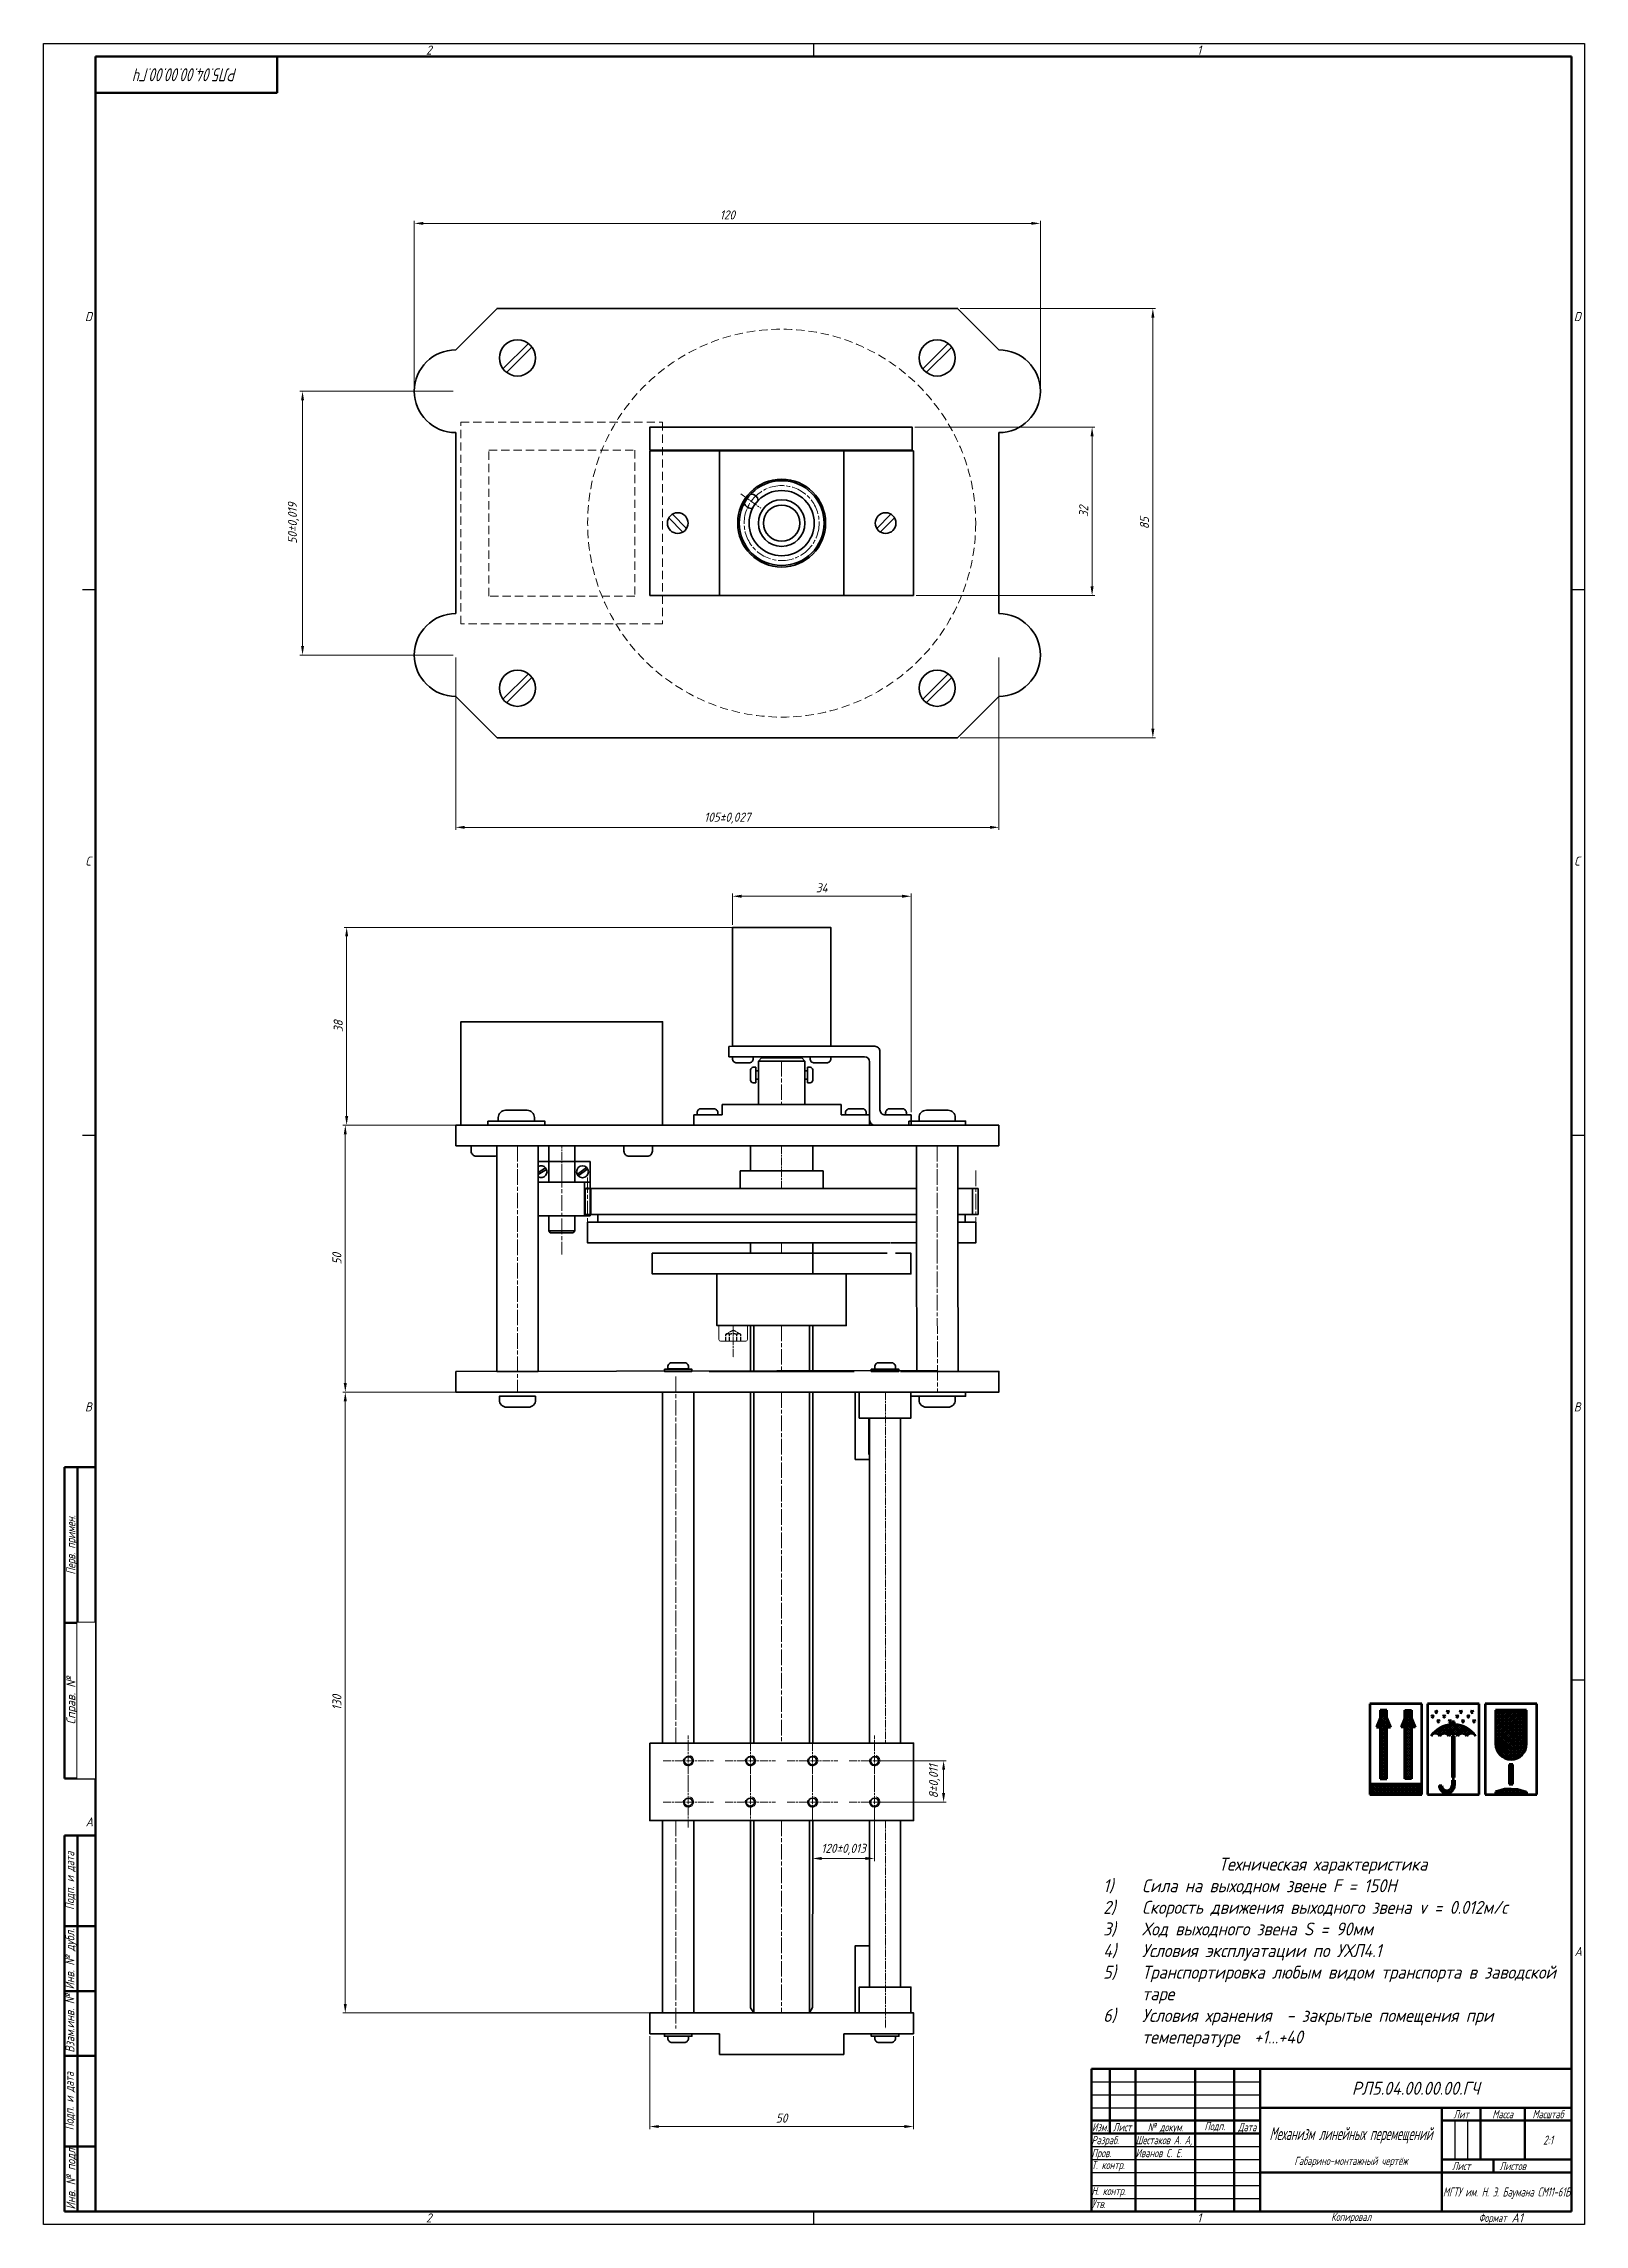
# Paper-space layout 'Лист3' of a CAD drawing. Header units: millimetres. Extents: x 0 to 594, y 0 to 841.
# The model-space entities are those that its viewports show. They can reach past a viewport. Long polylines and large blocks are cut down to what shows.
import ezdxf
from ezdxf.enums import TextEntityAlignment as Align

# ---------------------------------------------------------------- set-up
doc = ezdxf.new("R2010")
doc.units = ezdxf.units.MM
doc.set_wipeout_variables(frame=1)
for name, pattern in [('AM_ISO02W050', [7.5, 6, -1.5]), ('AM_ISO02W050x2', [3.75, 3, -0.75]), ('AM_ISO08W050', [18, 12, -1.5, 3, -1.5]), ('AM_ISO08W050x2', [9, 6, -0.75, 1.5, -0.75]), ('HIDDEN', [9.525, 6.35, -3.175]), ('K5LT32768', [0]), ('K5LT_BASIC', [0])]:
    doc.linetypes.add(name, pattern=pattern)
doc.layers.get('0').update_dxf_attribs({"lineweight": 80})
for name, color, linetype, lineweight in [('AM_0', 7, 'Continuous', 35), ('AM_0N', 7, 'Continuous', 15), ('AM_3N', 6, 'AM_ISO02W050', 25), ('AM_4', 3, 'Continuous', 15), ('AM_5', 3, 'Continuous', 15), ('AM_7', 4, 'AM_ISO08W050', 15), ('AM_8', 1, 'Continuous', 15), ('AM_BOR', 7, 'Continuous', 35), ('окружности', 100, 'HIDDEN', 15), ('основные', 7, 'Continuous', 35)]:
    doc.layers.add(name, color=color, linetype=linetype, lineweight=lineweight)
doc.layers.add('AM_VIEWS', color=1, linetype='Continuous', lineweight=15, plot=False)
doc.layers.add('Системный слой', color=7, linetype='Continuous')
doc.styles.add('ACGOSTTS', font='geniso.shx', dxfattribs={"oblique": 15})
doc.styles.get("Standard").update_dxf_attribs({"font": 'geniso.shx', "oblique": 15})
doc.dimstyles.new('AM_GOST$0', dxfattribs={"dimtxt": 3.5, "dimasz": 3.5, "dimexe": 1, "dimexo": 1, "dimgap": 1.5, "dimtad": 1, "dimtoh": 1, "dimtxsty": 'Standard', "dimcen": 0, "dimclrd": 256, "dimclre": 256, "dimclrt": 2, "dimadec": 0, "dimazin": 2, "dimtp": 0.1, "dimtm": 0.1, "dimtfac": 0.71, "dimtmove": 0, "dimatfit": 3, "dimfxl": 1, "dimtolj": 1, "dimlwd": -1, "dimlwe": -1, "dimarcsym": 1})

psp = doc.layouts.new('Лист3')

# ---------------------------------------------------------------- texts
at = {"layer": 'основные', "insert": (403.477, 141.429), "char_height": 5, "attachment_point": 1}
psp.add_mtext_dynamic_manual_height_columns('\\pxqc;Техническая характеристика\\P\\pi-3,l4,q*,t4;1)^IСила на выходном звене F = 150Н\\P2)^IСкорость движения выходного звена v = 0.012м/с\\P3)^IХод выходного звена S = 90мм\\P4)^IУсловия эксплуатации по УХЛ4.1\\P5)^IТранспортировка любым видом транспорта в заводской таре\\P6)^IУсловия хранения  - закрытые помещения при темепературе  +1...+40', width=179.56457, gutter_width=12.5, heights=[0], dxfattribs=at)

msp = doc.modelspace()

# ---------------------------------------------------------------- blocks, each defined once
blk = doc.blocks.new('GOST_A1_PORTRAIT')
at = {"layer": 'AM_BOR', "color": 1, "lineweight": 25}
for p, q in [((0, 0), (0, 841)), ((0, 841), (594, 841)), ((297, 836), (297, 841)), ((594, 841), (594, 0)), ((15, 630.5), (20, 630.5)), ((589, 630.5), (594, 630.5)), ((15, 420), (20, 420)), ((589, 420), (594, 420)), ((15, 210), (20, 210)), ((589, 210), (594, 210)), ((594, 0), (0, 0)), ((297, 0), (297, 5))]:
    blk.add_line(p, q, dxfattribs=at)
at = {"layer": 'AM_BOR', "color": 7, "lineweight": 50}
for p, q in [((20, 5), (20, 836)), ((20, 836), (589, 836)), ((589, 836), (589, 5)), ((589, 5), (20, 5))]:
    blk.add_line(p, q, dxfattribs=at)
at = {"layer": 'AM_BOR', "color": 1, "lineweight": 25, "style": 'ACGOSTTS', "oblique": 15}
for s, p in [('2', (148.5, 838.5)), ('1', (445.5, 838.5)), ('2', (148.5, 2.5)), ('1', (445.5, 2.5))]:
    blk.add_text(s, height=3.5, dxfattribs=at).set_placement(p, align=Align.MIDDLE_CENTER)
for s, p in [('D', (15.93, 734)), ('D', (589.93, 734)), ('C', (16, 524)), ('C', (590, 524)), ('B', (15.93, 313.5)), ('B', (589.93, 313.5)), ('A', (16.21, 153.5)), ('A', (590.21, 103.5))]:
    blk.add_text(s, height=3.5, dxfattribs=at).set_placement(p)
blk = doc.blocks.new('GOST_FORM1')
at = {"layer": 'AM_BOR', "color": 7, "lineweight": 50}
for p, q in [((-185, 0), (-185, 55)), ((-185, 55), (0, 55)), ((-178, 55), (-178, 30)), ((-168, 55), (-168, 0)), ((-145, 55), (-145, 0)), ((-130, 55), (-130, 0)), ((-120, 55), (-120, 0)), ((0, 55), (0, 0)), ((-185, 35), (-120, 35)), ((-120, 40), (0, 40)), ((-50, 40), (-50, 0)), ((-50, 35), (0, 35)), ((-35, 40), (-35, 20)), ((-18, 40), (-18, 20)), ((-185, 30), (-120, 30)), ((-50, 20), (0, 20)), ((-30, 20), (-30, 15)), ((-120, 15), (0, 15)), ((0, 0), (-185, 0))]:
    blk.add_line(p, q, dxfattribs=at)
at = {"layer": 'AM_BOR', "color": 1, "lineweight": 25}
for p, q in [((-185, 50), (-120, 50)), ((-185, 45), (-120, 45)), ((-185, 40), (-120, 40)), ((-45, 35), (-45, 20)), ((-40, 35), (-40, 20)), ((-185, 25), (-120, 25)), ((-185, 20), (-120, 20)), ((-185, 15), (-120, 15)), ((-185, 10), (-120, 10)), ((-185, 5), (-120, 5))]:
    blk.add_line(p, q, dxfattribs=at)
at = {"layer": 'AM_BOR', "color": 1, "lineweight": 25, "style": 'ACGOSTTS', "oblique": 15, "width": 0.8}
for s, p in [('Изм.', (-181.7, 32.5)), ('Лист', (-173.2, 32.5)), ('№ докум.', (-156.5, 32.5)), ('Подп.', (-137.5, 32.9)), ('Дата', (-125, 32.5)), ('Лит', (-42.5, 37.5)), ('Масса', (-26.5, 37.5)), ('Масштаб', (-9, 37.5)), ('Лист', (-42.5, 17.5)), ('Листов', (-22.62, 17.5)), ('Копировал', (-84.92, -2.1))]:
    blk.add_text(s, height=3.17, dxfattribs=at).set_placement(p, align=Align.MIDDLE_CENTER)
for s, p in [('Разраб.', (-185, 27.5)), ('Пров.', (-185, 22.5)), ('Т. контр.', (-185, 17.9)), ('Н. контр.', (-185, 7.9)), ('Утв.', (-185, 2.9))]:
    blk.add_text(s, height=3.17, dxfattribs=at).set_placement(p, align=Align.MIDDLE_LEFT)
blk.add_text('Формат', height=3.17, dxfattribs=at).set_placement((-25, -2.5), align=Align.MIDDLE_RIGHT)
at = {"layer": 'AM_BOR', "color": 2, "lineweight": 25, "style": 'ACGOSTTS', "oblique": 15}
for tag, height, p in [('GEN-TITLE-PARTNO{23}', 5, (-60, 47.5)), ('GEN-TITLE-CMPNY{13}', 3.5, (-25, 7.5))]:
    blk.add_attdef(tag, text='', height=height, dxfattribs=at).set_placement(p, align=Align.MIDDLE_CENTER)
for tag, height, width, p in [('GEN-TITLE-NAME{6.5}', 3.17, 0.8, (-168, 27.5)), ('GEN-TITLE-CHKM{6.5}', 3.17, 0.8, (-168, 22.5)), ('GEN-TITLE-ENG{6.5}', 3.17, 0.8, (-168, 17.5)), ('GEN-TITLE-AUTH{6.5}', 3.17, 0.8, (-168, 12.5)), ('GEN-TITLE-APPD{6.5}', 3.17, 0.8, (-168, 7.5)), ('GEN-TITLE-MAT2{9}', 3.5, 0.9, (-85, 9.25)), ('GEN-TITLE-APPM{6.5}', 3.17, 0.8, (-168, 2.5)), ('GEN-TITLE-MAT3{9}', 3.5, 0.9, (-85, 4.37))]:
    blk.add_attdef(tag, text='', height=height, dxfattribs=dict(at, width=width)).set_placement(p, align=Align.MIDDLE_LEFT)
at = {"layer": 'AM_BOR', "color": 2, "lineweight": 25, "style": 'ACGOSTTS', "oblique": 15, "width": 0.8}
for tag, height, p in [('GEN-TITLE-DES1{13}', 5, (-85, 30)), ('GEN-TITLE-LIT1{1}', 3.5, (-47.9, 27.5)), ('GEN-TITLE-LIT2{1.1}', 3.5, (-42.9, 27.5)), ('GEN-TITLE-LIT3{1.1}', 3.5, (-37.9, 27.5)), ('GEN-TITLE-WT{4}', 3.5, (-27, 27.5)), ('GEN-TITLE-SCA{6}', 3.5, (-9, 27.5)), ('GEN-TITLE-DES2{21}', 3.17, (-85, 19.5)), ('GEN-TITLE-SHEET{2.2}', 3.17, (-34.5, 17.5)), ('GEN-TITLE-NUMSHTS{5}', 3.17, (-9.12, 17.5))]:
    blk.add_attdef(tag, text='', height=height, dxfattribs=at).set_placement(p, align=Align.MIDDLE_CENTER)
at = {"layer": 'AM_BOR', "color": 1, "lineweight": 25, "style": 'ACGOSTTS', "oblique": 15, "width": 0.8}
blk.add_attdef('GEN-TITLE-AUTHT{5}', text='', height=3.17, dxfattribs=at).set_placement((-185, 12.9), align=Align.MIDDLE_LEFT)
at = {"layer": 'AM_BOR', "color": 2, "lineweight": 25, "style": 'ACGOSTTS', "oblique": 15, "width": 0.9}
blk.add_attdef('GEN-TITLE-MAT1{9}', text='', height=3.5, dxfattribs=at).set_placement((-86.5, 7.5), align=Align.MIDDLE_RIGHT)
at = {"layer": 'AM_BOR', "color": 2, "lineweight": 25, "style": 'ACGOSTTS', "oblique": 15}
blk.add_attdef('GEN-TITLE-SIZ{15.7}', text='', height=3.5, dxfattribs=at).set_placement((-23.1, -2.5), align=Align.MIDDLE_LEFT)
blk = doc.blocks.new('GOST_EXT12')
at = {"layer": 'AM_BOR', "color": 7, "lineweight": 50, "ltscale": 0.3}
for p, q in [((0, 287), (-12, 287)), ((-12, 287), (-12, 167)), ((-7, 167), (-7, 287)), ((0, 167), (0, 287)), ((-12, 227), (0, 227)), ((-12, 167), (0, 167))]:
    blk.add_line(p, q, dxfattribs=at)
at = {"layer": 'AM_BOR', "color": 7, "lineweight": 50}
for p, q in [((0, 145), (-12, 145)), ((-12, 145), (-12, 110)), ((-12, 0), (-12, 145)), ((-7, 0), (-7, 145)), ((0, 145), (0, 0)), ((0, 110), (-12, 110)), ((-12, 110), (-12, 85)), ((0, 85), (-12, 85)), ((-12, 85), (-12, 60)), ((0, 60), (-12, 60)), ((-12, 60), (-12, 25)), ((0, 25), (-12, 25)), ((-12, 25), (-12, 0)), ((0, 0), (-12, 0))]:
    blk.add_line(p, q, dxfattribs=at)
at = {"layer": 'AM_BOR', "color": 1, "lineweight": 25, "style": 'ACGOSTTS', "oblique": 15}
for s, width, p in [('Перв. примен.', 0.821392, (-9.5, 257)), ('Подп. и дата', 0.842977, (-9.95, 127.5)), ('Инв. № дубл.', 0.891828, (-9.9, 97.31)), ('Взам.инв. №', 0.899981, (-9.9, 72.5)), ('Подп. и дата', 0.842977, (-10.13, 42.5)), ('Инв. № подл', 0.910904, (-9.5, 12.5))]:
    blk.add_text(s, height=3.5, rotation=90, dxfattribs=dict(at, width=width)).set_placement(p, align=Align.MIDDLE_CENTER)
blk.add_text('Справ. №', height=3.5, rotation=90, dxfattribs=at).set_placement((-9.5, 197), align=Align.MIDDLE_CENTER)
at = {"layer": 'AM_BOR', "color": 2, "lineweight": 25, "style": 'ACGOSTTS', "oblique": 15, "width": 0.8}
for tag, p in [('GEN-TITLE-FREF{16}', (-3.5, 257)), ('GEN-TITLE-RPARTNO{16}', (-3.5, 197)), ('GEN-TITLE-SDT2{10}', (-3.5, 127.5)), ('GEN-TITLE-CSTKN{7}', (-3.5, 97.5)), ('GEN-TITLE-RSTKN{7}', (-3.5, 72.5)), ('GEN-TITLE-SDT1{10}', (-3.5, 42.5)), ('GEN-TITLE-STKN{7}', (-3.5, 12.5))]:
    blk.add_attdef(tag, text='', height=3.17, rotation=90, dxfattribs=at).set_placement(p, align=Align.MIDDLE_CENTER)
blk.add_wipeout([(-7, 227), (-7, 167), (0, 167), (0, 227)])
blk = doc.blocks.new('GOST_EXT3_L')
at = {"layer": 'AM_BOR', "color": 7, "lineweight": 50}
for p, q in [((0, 0), (70, 0)), ((0, -14), (0, 0)), ((70, 0), (70, -14)), ((70, -14), (0, -14))]:
    blk.add_line(p, q, dxfattribs=at)
at = {"layer": 'AM_BOR', "color": 2, "lineweight": 25, "style": 'ACGOSTTS', "oblique": 15, "width": 0.8}
blk.add_attdef('GEN-TITLE-PARTNO{11.7}', text='', height=5, rotation=180, dxfattribs=at).set_placement((35, -7), align=Align.MIDDLE_CENTER)
blk = doc.blocks.new('*D117')
at = {"layer": 'AM_5', "linetype": 'ByBlock', "transparency": 16777216}
for p, q in [((142.91, 707.95), (142.91, 772.68)), ((146.41, 771.68), (380.76, 771.68)), ((384.26, 707.95), (384.26, 772.68))]:
    blk.add_line(p, q, dxfattribs=at)
at = {"layer": 'AM_5', "transparency": 16777216}
for points in [[(146.41, 772.26), (146.41, 771.1), (142.91, 771.68)], [(380.76, 772.26), (380.76, 771.1), (384.26, 771.68)]]:
    blk.add_solid(points, dxfattribs=at)
at = {"layer": 'Defpoints', "color": 0, "transparency": 16777216}
for p in [(384.26, 771.68), (142.91, 706.95), (384.26, 706.95)]:
    blk.add_point(p, dxfattribs=at)
at = {"layer": 'AM_5', "color": 2, "transparency": 16777216, "insert": (263.59, 774.93), "char_height": 3.5, "attachment_point": 5}
blk.add_mtext('\\A1;120', dxfattribs=at)
blk = doc.blocks.new('*D118')
at = {"layer": 'AM_5', "linetype": 'ByBlock', "transparency": 16777216}
for p, q in [((353.35, 738.86), (428.64, 738.86)), ((427.64, 735.36), (427.64, 576.81)), ((353.35, 573.31), (428.64, 573.31))]:
    blk.add_line(p, q, dxfattribs=at)
at = {"layer": 'AM_5', "transparency": 16777216}
for points in [[(427.06, 735.36), (428.22, 735.36), (427.64, 738.86)], [(427.06, 576.81), (428.22, 576.81), (427.64, 573.31)]]:
    blk.add_solid(points, dxfattribs=at)
at = {"layer": 'Defpoints', "color": 0, "transparency": 16777216}
for p in [(352.35, 738.86), (352.35, 573.31), (427.64, 573.31)]:
    blk.add_point(p, dxfattribs=at)
at = {"layer": 'AM_5', "color": 2, "transparency": 16777216, "insert": (424.39, 656.08), "char_height": 3.5, "attachment_point": 5, "rotation": 90}
blk.add_mtext('\\A1;85', dxfattribs=at)
blk = doc.blocks.new('*D119')
at = {"layer": 'AM_5', "linetype": 'ByBlock', "transparency": 16777216}
for p, q in [((158.87, 604.22), (158.87, 537.76)), ((368.31, 604.22), (368.31, 537.76)), ((162.37, 538.76), (364.81, 538.76))]:
    blk.add_line(p, q, dxfattribs=at)
at = {"layer": 'AM_5', "transparency": 16777216}
for points in [[(162.37, 539.35), (162.37, 538.18), (158.87, 538.76)], [(364.81, 539.35), (364.81, 538.18), (368.31, 538.76)]]:
    blk.add_solid(points, dxfattribs=at)
at = {"layer": 'Defpoints', "color": 0, "transparency": 16777216}
for p in [(158.87, 605.22), (368.31, 605.22), (368.31, 538.76)]:
    blk.add_point(p, dxfattribs=at)
at = {"layer": 'AM_5', "color": 2, "transparency": 16777216, "insert": (263.59, 542.28), "char_height": 3.5, "attachment_point": 5}
blk.add_mtext('\\A1;105{}{\\C2;%%p0,027}', dxfattribs=at)
blk = doc.blocks.new('*D120')
at = {"layer": 'AM_5', "linetype": 'ByBlock', "transparency": 16777216}
for p, q in [((157.87, 706.95), (98.82, 706.95)), ((99.82, 703.45), (99.82, 608.72)), ((157.87, 605.22), (98.82, 605.22))]:
    blk.add_line(p, q, dxfattribs=at)
at = {"layer": 'AM_5', "transparency": 16777216}
for points in [[(99.24, 703.45), (100.4, 703.45), (99.82, 706.95)], [(99.24, 608.72), (100.4, 608.72), (99.82, 605.22)]]:
    blk.add_solid(points, dxfattribs=at)
at = {"layer": 'Defpoints', "color": 0, "transparency": 16777216}
for p in [(158.87, 706.95), (99.82, 605.22), (158.87, 605.22)]:
    blk.add_point(p, dxfattribs=at)
at = {"layer": 'AM_5', "color": 2, "transparency": 16777216, "insert": (96.31, 656.08), "char_height": 3.5, "attachment_point": 5, "rotation": 90}
blk.add_mtext('\\A1;50{}{\\C2;%%p0,019}', dxfattribs=at)
blk = doc.blocks.new('*D121')
at = {"layer": 'AM_5', "linetype": 'ByBlock', "transparency": 16777216}
for p, q in [((283.53, 500.19), (115.82, 500.19)), ((116.82, 496.69), (116.82, 427.38)), ((283.53, 423.88), (115.82, 423.88))]:
    blk.add_line(p, q, dxfattribs=at)
at = {"layer": 'AM_5', "transparency": 16777216}
for points in [[(116.24, 496.69), (117.41, 496.69), (116.82, 500.19)], [(116.24, 427.38), (117.41, 427.38), (116.82, 423.88)]]:
    blk.add_solid(points, dxfattribs=at)
at = {"layer": 'Defpoints', "color": 0, "transparency": 16777216}
for p in [(284.53, 500.19), (116.82, 423.88), (284.53, 423.88)]:
    blk.add_point(p, dxfattribs=at)
at = {"layer": 'AM_5', "color": 2, "transparency": 16777216, "insert": (113.57, 462.04), "char_height": 3.5, "attachment_point": 5, "rotation": 90}
blk.add_mtext('\\A1;38', dxfattribs=at)
blk = doc.blocks.new('*D122')
at = {"layer": 'AM_5', "linetype": 'ByBlock', "transparency": 16777216}
for p, q in [((285.38, 423.88), (115.3, 423.88)), ((116.3, 420.38), (116.3, 324.44)), ((285.38, 320.94), (115.3, 320.94))]:
    blk.add_line(p, q, dxfattribs=at)
at = {"layer": 'AM_5', "transparency": 16777216}
for points in [[(115.71, 420.38), (116.88, 420.38), (116.3, 423.88)], [(115.71, 324.44), (116.88, 324.44), (116.3, 320.94)]]:
    blk.add_solid(points, dxfattribs=at)
at = {"layer": 'Defpoints', "color": 0, "transparency": 16777216}
for p in [(286.38, 423.88), (116.3, 320.94), (286.38, 320.94)]:
    blk.add_point(p, dxfattribs=at)
at = {"layer": 'AM_5', "color": 2, "transparency": 16777216, "insert": (113.05, 372.41), "char_height": 3.5, "attachment_point": 5, "rotation": 90}
blk.add_mtext('\\A1;50', dxfattribs=at)
blk = doc.blocks.new('*D123')
at = {"layer": 'AM_5', "linetype": 'ByBlock', "transparency": 16777216}
for p, q in [((283.52, 320.94), (115.3, 320.94)), ((116.3, 317.44), (116.3, 85.02)), ((283.51, 81.52), (115.3, 81.52))]:
    blk.add_line(p, q, dxfattribs=at)
at = {"layer": 'AM_5', "transparency": 16777216}
for points in [[(115.71, 317.44), (116.88, 317.44), (116.3, 320.94)], [(115.71, 85.02), (116.88, 85.02), (116.3, 81.52)]]:
    blk.add_solid(points, dxfattribs=at)
at = {"layer": 'Defpoints', "color": 0, "transparency": 16777216}
for p in [(284.52, 320.94), (116.3, 81.52), (284.51, 81.52)]:
    blk.add_point(p, dxfattribs=at)
at = {"layer": 'AM_5', "color": 2, "transparency": 16777216, "insert": (113.05, 201.23), "char_height": 3.5, "attachment_point": 5, "rotation": 90}
blk.add_mtext('\\A1;130', dxfattribs=at)
blk = doc.blocks.new('*D124')
at = {"layer": 'AM_5', "linetype": 'ByBlock', "transparency": 16777216}
for p, q in [((233.65, 72.54), (233.65, 36.74)), ((335.38, 72.54), (335.38, 36.74)), ((237.15, 37.74), (331.88, 37.74))]:
    blk.add_line(p, q, dxfattribs=at)
at = {"layer": 'AM_5', "transparency": 16777216}
for points in [[(237.15, 38.32), (237.15, 37.16), (233.65, 37.74)], [(331.88, 38.32), (331.88, 37.16), (335.38, 37.74)]]:
    blk.add_solid(points, dxfattribs=at)
at = {"layer": 'Defpoints', "color": 0, "transparency": 16777216}
for p in [(233.65, 73.54), (335.38, 73.54), (335.38, 37.74)]:
    blk.add_point(p, dxfattribs=at)
at = {"layer": 'AM_5', "color": 2, "transparency": 16777216, "insert": (284.51, 40.99), "char_height": 3.5, "attachment_point": 5}
blk.add_mtext('\\A1;50', dxfattribs=at)
blk = doc.blocks.new('*D125')
at = {"layer": 'AM_5', "linetype": 'ByBlock', "transparency": 16777216}
for p, q in [((321.35, 178.81), (347.96, 178.81)), ((346.96, 175.31), (346.96, 166.35)), ((321.35, 162.85), (347.96, 162.85))]:
    blk.add_line(p, q, dxfattribs=at)
at = {"layer": 'AM_5', "transparency": 16777216}
for points in [[(346.38, 175.31), (347.55, 175.31), (346.96, 178.81)], [(346.38, 166.35), (347.55, 166.35), (346.96, 162.85)]]:
    blk.add_solid(points, dxfattribs=at)
at = {"layer": 'Defpoints', "color": 0, "transparency": 16777216}
for p in [(320.35, 178.81), (320.35, 162.85), (346.96, 162.85)]:
    blk.add_point(p, dxfattribs=at)
at = {"layer": 'AM_5', "color": 2, "transparency": 16777216, "insert": (343.45, 170.83), "char_height": 3.5, "attachment_point": 5, "rotation": 90}
blk.add_mtext('\\A1;8{}{\\C2;%%p0,011}', dxfattribs=at)
blk = doc.blocks.new('*D126')
at = {"layer": 'AM_5', "linetype": 'ByBlock', "transparency": 16777216}
for p, q in [((296.42, 161.85), (296.42, 140.11)), ((320.35, 161.85), (320.35, 140.11)), ((299.92, 141.11), (316.85, 141.11))]:
    blk.add_line(p, q, dxfattribs=at)
at = {"layer": 'AM_5', "transparency": 16777216}
for points in [[(299.92, 141.69), (299.92, 140.53), (296.42, 141.11)], [(316.85, 141.69), (316.85, 140.53), (320.35, 141.11)]]:
    blk.add_solid(points, dxfattribs=at)
at = {"layer": 'Defpoints', "color": 0, "transparency": 16777216}
for p in [(296.42, 162.85), (320.35, 162.85), (320.35, 141.11)]:
    blk.add_point(p, dxfattribs=at)
at = {"layer": 'AM_5', "color": 2, "transparency": 16777216, "insert": (308.38, 144.62), "char_height": 3.5, "attachment_point": 5}
blk.add_mtext('\\A1;120{}{\\C2;%%p0,013}', dxfattribs=at)
blk = doc.blocks.new('U5')
at = {"layer": 'Системный слой', "color": 143, "linetype": 'K5LT_BASIC', "lineweight": 60, "true_color": 0x33acca}
for p, q in [((580.66, 174.18), (560.66, 174.18)), ((560.66, 174.18), (560.66, 139.18)), ((576.66, 171.68), (564.66, 171.68)), ((564.66, 171.68), (564.66, 158.68)), ((576.66, 158.68), (576.66, 171.68)), ((580.66, 139.18), (580.66, 174.18)), ((571.41, 150.68), (569.91, 150.68)), ((569.91, 150.68), (569.91, 143.18)), ((569.91, 143.18), (571.41, 143.18)), ((571.41, 143.18), (571.41, 150.68)), ((560.66, 139.18), (580.66, 139.18)), ((564.66, 140.24), (564.66, 139.68)), ((564.66, 139.68), (570.66, 139.68)), ((568.16, 141.18), (564.68, 140.25)), ((570.66, 141.18), (568.16, 141.18)), ((570.66, 141.18), (573.16, 141.18)), ((576.66, 139.68), (570.66, 139.68)), ((573.16, 141.18), (576.64, 140.25)), ((576.66, 140.24), (576.66, 139.68))]:
    blk.add_line(p, q, dxfattribs=at)
at = {"layer": 'Системный слой', "color": 7, "linetype": 'K5LT32768', "lineweight": 18, "true_color": 0xffffff}
for p, q in [((564.66, 159.84), (576.5, 171.68)), ((564.66, 160.55), (575.8, 171.68)), ((564.66, 161.25), (575.09, 171.68)), ((564.66, 161.96), (574.38, 171.68)), ((564.66, 162.67), (573.67, 171.68)), ((564.66, 163.37), (572.97, 171.68)), ((564.66, 164.08), (572.26, 171.68)), ((564.66, 164.79), (571.55, 171.68)), ((564.66, 165.5), (570.85, 171.68)), ((564.66, 166.2), (570.14, 171.68)), ((564.66, 166.91), (569.43, 171.68)), ((564.66, 167.62), (568.72, 171.68)), ((564.66, 168.32), (568.02, 171.68)), ((564.66, 169.03), (567.31, 171.68)), ((564.66, 169.74), (566.6, 171.68)), ((564.66, 170.45), (565.9, 171.68)), ((564.66, 171.15), (565.19, 171.68)), ((564.66, 159.13), (576.66, 171.13)), ((576.66, 159.04), (564.66, 171.04)), ((576.65, 158.34), (564.66, 170.33)), ((576.58, 157.71), (564.66, 169.63)), ((576.46, 157.13), (564.66, 168.92)), ((576.28, 156.59), (564.66, 168.21)), ((564.67, 158.43), (576.66, 170.42)), ((576.66, 159.75), (564.73, 171.68)), ((564.73, 157.78), (576.66, 169.72)), ((564.85, 157.2), (576.66, 169.01)), ((565.01, 156.66), (576.66, 168.3)), ((576.66, 160.46), (565.44, 171.68)), ((576.66, 161.16), (566.14, 171.68)), ((576.66, 161.87), (566.85, 171.68)), ((576.66, 162.58), (567.56, 171.68)), ((576.66, 163.28), (568.26, 171.68)), ((576.66, 163.99), (568.97, 171.68)), ((576.66, 164.7), (569.68, 171.68)), ((576.66, 165.41), (570.39, 171.68)), ((576.66, 166.11), (571.09, 171.68)), ((576.66, 166.82), (571.8, 171.68)), ((576.66, 167.53), (572.51, 171.68)), ((576.66, 168.23), (573.21, 171.68)), ((576.66, 168.94), (573.92, 171.68)), ((576.66, 169.65), (574.63, 171.68)), ((576.66, 170.36), (575.34, 171.68)), ((576.66, 171.06), (576.04, 171.68)), ((576.07, 156.09), (564.66, 167.51)), ((575.83, 155.63), (564.66, 166.8)), ((575.55, 155.2), (564.66, 166.09)), ((575.24, 154.8), (564.66, 165.38)), ((574.9, 154.44), (564.66, 164.68)), ((574.53, 154.1), (564.66, 163.97)), ((574.14, 153.79), (564.66, 163.26)), ((573.71, 153.51), (564.66, 162.56)), ((573.24, 153.27), (564.66, 161.85)), ((572.75, 153.06), (564.66, 161.14)), ((572.21, 152.88), (564.66, 160.44)), ((565.22, 156.15), (576.66, 167.6)), ((565.46, 155.69), (576.66, 166.89)), ((565.73, 155.26), (576.66, 166.18)), ((566.04, 154.85), (576.66, 165.47)), ((566.37, 154.48), (576.66, 164.77)), ((566.74, 154.14), (576.66, 164.06)), ((567.13, 153.83), (576.66, 163.35)), ((567.56, 153.54), (576.66, 162.65)), ((568.02, 153.29), (576.66, 161.94)), ((568.51, 153.08), (576.66, 161.23)), ((569.04, 152.9), (576.66, 160.52)), ((569.62, 152.77), (576.66, 159.82)), ((571.63, 152.76), (564.66, 159.73)), ((570.99, 152.69), (564.66, 159.02)), ((570.28, 152.69), (564.67, 158.3)), ((569.47, 152.8), (564.78, 157.49)), ((568.46, 153.1), (565.08, 156.48)), ((570.24, 152.69), (576.66, 159.11)), ((570.94, 152.69), (576.65, 158.4)), ((571.74, 152.78), (576.56, 157.6)), ((572.71, 153.04), (576.3, 156.63)), ((574.25, 153.88), (575.47, 155.09)), ((569.91, 149.53), (571.06, 150.68)), ((569.91, 150.24), (570.35, 150.68)), ((569.91, 148.83), (571.41, 150.33)), ((571.41, 148.74), (569.91, 150.24)), ((569.91, 148.12), (571.41, 149.62)), ((571.41, 148.03), (569.91, 149.53)), ((569.91, 147.41), (571.41, 148.91)), ((571.41, 147.32), (569.91, 148.82)), ((569.91, 146.7), (571.41, 148.2)), ((571.41, 146.61), (569.91, 148.11)), ((569.91, 146), (571.41, 147.5)), ((571.41, 145.91), (569.91, 147.41)), ((569.91, 145.29), (571.41, 146.79)), ((571.41, 145.2), (569.91, 146.7)), ((569.91, 144.58), (571.41, 146.08)), ((571.41, 144.49), (569.91, 145.99)), ((569.91, 143.88), (571.41, 145.38)), ((571.41, 143.79), (569.91, 145.29)), ((571.31, 143.18), (569.91, 144.58)), ((570.6, 143.18), (569.91, 143.87)), ((569.92, 143.18), (571.41, 144.67)), ((571.41, 149.44), (570.17, 150.68)), ((570.63, 143.18), (571.41, 143.96)), ((571.41, 150.15), (570.88, 150.68)), ((571.34, 143.18), (571.41, 143.25)), ((564.66, 140.04), (564.94, 140.32)), ((564.91, 139.68), (564.66, 139.93)), ((565.62, 139.68), (564.97, 140.33)), ((565.01, 139.68), (565.9, 140.58)), ((566.32, 139.68), (565.53, 140.48)), ((565.72, 139.68), (566.87, 140.83)), ((567.03, 139.68), (566.09, 140.62)), ((566.42, 139.68), (567.84, 141.09)), ((567.74, 139.68), (566.64, 140.77)), ((567.13, 139.68), (568.63, 141.18)), ((568.44, 139.68), (567.2, 140.92)), ((569.15, 139.68), (567.76, 141.07)), ((567.84, 139.68), (569.34, 141.18)), ((569.86, 139.68), (568.36, 141.18)), ((568.54, 139.68), (570.04, 141.18)), ((570.57, 139.68), (569.07, 141.18)), ((569.25, 139.68), (570.75, 141.18)), ((571.27, 139.68), (569.77, 141.18)), ((569.96, 139.68), (571.46, 141.18)), ((571.98, 139.68), (570.48, 141.18)), ((570.67, 139.68), (572.17, 141.18)), ((572.69, 139.68), (571.19, 141.18)), ((571.37, 139.68), (572.87, 141.18)), ((573.39, 139.68), (571.89, 141.18)), ((572.08, 139.68), (573.49, 141.09)), ((574.1, 139.68), (572.6, 141.18)), ((572.79, 139.68), (574.05, 140.94)), ((574.81, 139.68), (573.36, 141.13)), ((573.49, 139.68), (574.61, 140.79)), ((574.2, 139.68), (575.16, 140.64)), ((575.52, 139.68), (574.33, 140.87)), ((574.91, 139.68), (575.72, 140.49)), ((576.22, 139.68), (575.29, 140.61)), ((575.62, 139.68), (576.28, 140.34)), ((576.66, 139.95), (576.26, 140.35)), ((576.32, 139.68), (576.66, 140.02))]:
    blk.add_line(p, q, dxfattribs=at)
at = {"layer": 'Системный слой', "color": 143, "linetype": 'K5LT_BASIC', "lineweight": 60, "true_color": 0x33acca}
for start, end in [(180, 270), (270, 0)]:
    blk.add_arc((570.66, 158.68), 6, start, end, dxfattribs=at)
blk = doc.blocks.new('U6')
at = {"layer": 'Системный слой', "color": 143, "linetype": 'K5LT_BASIC', "lineweight": 60, "true_color": 0x33acca}
for p, q in [((536.25, 174.18), (516.25, 174.18)), ((516.25, 174.18), (516.25, 139.18)), ((521.5, 171.68), (518.81, 165.18)), ((522.75, 171.68), (520.25, 171.68)), ((520.25, 171.68), (520.25, 145.18)), ((521.5, 171.68), (524.2, 165.18)), ((522.75, 145.18), (522.75, 171.68)), ((531, 171.68), (528.31, 165.18)), ((529.75, 145.18), (529.75, 171.68)), ((529.75, 171.68), (532.25, 171.68)), ((531, 171.68), (533.7, 165.18)), ((532.25, 171.68), (532.25, 145.18)), ((536.25, 139.18), (536.25, 174.18)), ((518.81, 165.18), (520.25, 165.18)), ((522.75, 165.18), (524.2, 165.18)), ((529.75, 165.18), (528.31, 165.18)), ((533.7, 165.18), (532.25, 165.18)), ((535.75, 143.18), (516.75, 143.18)), ((516.75, 143.18), (516.75, 139.68)), ((520.25, 145.18), (522.75, 145.18)), ((532.25, 145.18), (529.75, 145.18)), ((535.75, 139.68), (535.75, 143.18)), ((516.25, 139.18), (536.25, 139.18)), ((516.75, 139.68), (535.75, 139.68))]:
    blk.add_line(p, q, dxfattribs=at)
at = {"layer": 'Системный слой', "color": 7, "linetype": 'K5LT32768', "lineweight": 18, "true_color": 0xffffff}
for p, q in [((518.87, 165.33), (522.59, 169.05)), ((519.37, 166.54), (522.39, 169.55)), ((519.43, 165.18), (522.8, 168.55)), ((519.87, 167.75), (522.18, 170.05)), ((523.48, 165.18), (520.18, 168.48)), ((520.37, 168.95), (521.97, 170.55)), ((524.19, 165.18), (520.39, 168.98)), ((523.7, 166.38), (520.59, 169.48)), ((523.2, 167.59), (520.8, 169.98)), ((520.87, 170.16), (521.76, 171.05)), ((522.7, 168.79), (521.01, 170.48)), ((522.2, 170), (521.22, 170.98)), ((521.37, 171.37), (521.56, 171.55)), ((521.7, 171.21), (521.42, 171.48)), ((528.59, 165.86), (532, 169.27)), ((528.62, 165.18), (532.21, 168.77)), ((529.09, 167.07), (531.8, 169.77)), ((529.33, 165.18), (532.42, 168.27)), ((529.59, 168.27), (531.59, 170.27)), ((532.68, 165.18), (529.59, 168.27)), ((533.38, 165.18), (529.8, 168.77)), ((533.42, 165.85), (530, 169.27)), ((530.09, 169.48), (531.38, 170.77)), ((532.92, 167.06), (530.21, 169.77)), ((532.42, 168.27), (530.42, 170.27)), ((530.59, 170.69), (531.17, 171.27)), ((531.92, 169.48), (530.63, 170.77)), ((531.42, 170.68), (530.83, 171.27)), ((519.24, 165.18), (518.94, 165.48)), ((519.95, 165.18), (519.14, 165.98)), ((522.75, 163.08), (519.35, 166.48)), ((522.75, 163.79), (519.56, 166.98)), ((522.75, 164.5), (519.77, 167.48)), ((522.78, 165.18), (519.97, 167.98)), ((520.14, 165.18), (523.01, 168.05)), ((520.25, 164.59), (523.21, 167.55)), ((520.25, 163.88), (523.42, 167.05)), ((520.25, 163.18), (523.63, 166.55)), ((520.25, 162.47), (522.75, 164.97)), ((522.75, 162.38), (520.25, 164.88)), ((520.25, 161.76), (522.75, 164.26)), ((522.75, 161.67), (520.25, 164.17)), ((520.25, 161.06), (522.75, 163.56)), ((522.75, 160.96), (520.25, 163.46)), ((520.25, 160.35), (522.75, 162.85)), ((522.75, 160.25), (520.25, 162.75)), ((520.25, 159.64), (522.75, 162.14)), ((522.75, 159.55), (520.25, 162.05)), ((520.25, 158.93), (522.75, 161.43)), ((522.75, 158.84), (520.25, 161.34)), ((520.25, 158.23), (522.75, 160.73)), ((522.75, 158.13), (520.25, 160.63)), ((520.25, 157.52), (522.75, 160.02)), ((522.75, 157.43), (520.25, 159.93)), ((522.96, 165.18), (523.84, 166.05)), ((523.67, 165.18), (524.04, 165.55)), ((528.43, 165.18), (528.35, 165.27)), ((529.14, 165.18), (528.55, 165.77)), ((532.25, 162.77), (528.76, 166.27)), ((532.25, 163.48), (528.97, 166.77)), ((532.25, 164.19), (529.18, 167.27)), ((532.25, 164.9), (529.38, 167.77)), ((529.75, 164.9), (532.62, 167.77)), ((529.75, 164.19), (532.83, 167.27)), ((529.75, 163.48), (533.04, 166.77)), ((529.75, 162.78), (533.25, 166.27)), ((529.75, 162.07), (532.25, 164.57)), ((532.25, 162.07), (529.75, 164.57)), ((529.75, 161.36), (532.25, 163.86)), ((532.25, 161.36), (529.75, 163.86)), ((529.75, 160.66), (532.25, 163.16)), ((532.25, 160.65), (529.75, 163.15)), ((529.75, 159.95), (532.25, 162.45)), ((532.25, 159.95), (529.75, 162.45)), ((529.75, 159.24), (532.25, 161.74)), ((532.25, 159.24), (529.75, 161.74)), ((529.75, 158.53), (532.25, 161.03)), ((532.25, 158.53), (529.75, 161.03)), ((529.75, 157.83), (532.25, 160.33)), ((532.25, 157.82), (529.75, 160.32)), ((532.86, 165.18), (533.45, 165.77)), ((533.57, 165.18), (533.66, 165.27)), ((520.25, 156.81), (522.75, 159.31)), ((522.75, 156.72), (520.25, 159.22)), ((520.25, 156.11), (522.75, 158.61)), ((522.75, 156.01), (520.25, 158.51)), ((520.25, 155.4), (522.75, 157.9)), ((522.75, 155.3), (520.25, 157.8)), ((520.25, 154.69), (522.75, 157.19)), ((522.75, 154.6), (520.25, 157.1)), ((520.25, 153.98), (522.75, 156.48)), ((522.75, 153.89), (520.25, 156.39)), ((520.25, 153.28), (522.75, 155.78)), ((522.75, 153.18), (520.25, 155.68)), ((520.25, 152.57), (522.75, 155.07)), ((522.75, 152.48), (520.25, 154.98)), ((520.25, 151.86), (522.75, 154.36)), ((522.75, 151.77), (520.25, 154.27)), ((520.25, 151.16), (522.75, 153.66)), ((522.75, 151.06), (520.25, 153.56)), ((520.25, 150.45), (522.75, 152.95)), ((522.75, 150.35), (520.25, 152.85)), ((520.25, 149.74), (522.75, 152.24)), ((522.75, 149.65), (520.25, 152.15)), ((520.25, 149.03), (522.75, 151.53)), ((522.75, 148.94), (520.25, 151.44)), ((529.75, 157.12), (532.25, 159.62)), ((532.25, 157.12), (529.75, 159.62)), ((529.75, 156.41), (532.25, 158.91)), ((532.25, 156.41), (529.75, 158.91)), ((529.75, 155.71), (532.25, 158.21)), ((532.25, 155.7), (529.75, 158.2)), ((529.75, 155), (532.25, 157.5)), ((532.25, 155), (529.75, 157.5)), ((529.75, 154.29), (532.25, 156.79)), ((532.25, 154.29), (529.75, 156.79)), ((529.75, 153.58), (532.25, 156.08)), ((532.25, 153.58), (529.75, 156.08)), ((529.75, 152.88), (532.25, 155.38)), ((532.25, 152.88), (529.75, 155.38)), ((529.75, 152.17), (532.25, 154.67)), ((532.25, 152.17), (529.75, 154.67)), ((529.75, 151.46), (532.25, 153.96)), ((532.25, 151.46), (529.75, 153.96)), ((529.75, 150.76), (532.25, 153.26)), ((532.25, 150.75), (529.75, 153.25)), ((529.75, 150.05), (532.25, 152.55)), ((532.25, 150.05), (529.75, 152.55)), ((529.75, 149.34), (532.25, 151.84)), ((532.25, 149.34), (529.75, 151.84)), ((516.75, 139.88), (520.06, 143.18)), ((516.75, 140.58), (519.35, 143.18)), ((516.75, 141.29), (518.64, 143.18)), ((516.75, 142), (517.94, 143.18)), ((516.75, 142.71), (517.23, 143.18)), ((520.7, 139.68), (517.2, 143.18)), ((517.26, 139.68), (520.76, 143.18)), ((521.41, 139.68), (517.91, 143.18)), ((517.97, 139.68), (521.47, 143.18)), ((522.11, 139.68), (518.61, 143.18)), ((518.68, 139.68), (522.18, 143.18)), ((522.82, 139.68), (519.32, 143.18)), ((519.39, 139.68), (522.89, 143.18)), ((523.53, 139.68), (520.03, 143.18)), ((520.09, 139.68), (523.59, 143.18)), ((520.25, 148.33), (522.75, 150.83)), ((522.75, 148.23), (520.25, 150.73)), ((520.25, 147.62), (522.75, 150.12)), ((522.75, 147.53), (520.25, 150.03)), ((520.25, 146.91), (522.75, 149.41)), ((522.75, 146.82), (520.25, 149.32)), ((520.25, 146.21), (522.75, 148.71)), ((522.75, 146.11), (520.25, 148.61)), ((520.25, 145.5), (522.75, 148)), ((522.75, 145.4), (520.25, 147.9)), ((522.27, 145.18), (520.25, 147.2)), ((521.56, 145.18), (520.25, 146.49)), ((520.86, 145.18), (520.25, 145.78)), ((520.64, 145.18), (522.75, 147.29)), ((524.24, 139.68), (520.74, 143.18)), ((520.8, 139.68), (524.3, 143.18)), ((521.35, 145.18), (522.75, 146.58)), ((524.94, 139.68), (521.44, 143.18)), ((521.51, 139.68), (525.01, 143.18)), ((522.06, 145.18), (522.75, 145.88)), ((525.65, 139.68), (522.15, 143.18)), ((522.21, 139.68), (525.71, 143.18)), ((526.36, 139.68), (522.86, 143.18)), ((522.92, 139.68), (526.42, 143.18)), ((527.06, 139.68), (523.56, 143.18)), ((523.63, 139.68), (527.13, 143.18)), ((527.77, 139.68), (524.27, 143.18)), ((524.33, 139.68), (527.83, 143.18)), ((528.48, 139.68), (524.98, 143.18)), ((525.04, 139.68), (528.54, 143.18)), ((529.19, 139.68), (525.69, 143.18)), ((525.75, 139.68), (529.25, 143.18)), ((529.89, 139.68), (526.39, 143.18)), ((526.46, 139.68), (529.96, 143.18)), ((530.6, 139.68), (527.1, 143.18)), ((527.16, 139.68), (530.66, 143.18)), ((531.31, 139.68), (527.81, 143.18)), ((527.87, 139.68), (531.37, 143.18)), ((532.01, 139.68), (528.51, 143.18)), ((528.58, 139.68), (532.08, 143.18)), ((532.72, 139.68), (529.22, 143.18)), ((529.28, 139.68), (532.78, 143.18)), ((529.75, 148.64), (532.25, 151.14)), ((532.25, 148.63), (529.75, 151.13)), ((529.75, 147.93), (532.25, 150.43)), ((532.25, 147.93), (529.75, 150.43)), ((529.75, 147.22), (532.25, 149.72)), ((532.25, 147.22), (529.75, 149.72)), ((529.75, 146.51), (532.25, 149.01)), ((532.25, 146.51), (529.75, 149.01)), ((529.75, 145.81), (532.25, 148.31)), ((532.25, 145.8), (529.75, 148.3)), ((532.17, 145.18), (529.75, 147.6)), ((531.46, 145.18), (529.75, 146.89)), ((530.76, 145.18), (529.75, 146.18)), ((530.05, 145.18), (529.75, 145.48)), ((529.83, 145.18), (532.25, 147.6)), ((533.43, 139.68), (529.93, 143.18)), ((529.99, 139.68), (533.49, 143.18)), ((530.54, 145.18), (532.25, 146.89)), ((534.13, 139.68), (530.63, 143.18)), ((530.7, 139.68), (534.2, 143.18)), ((531.25, 145.18), (532.25, 146.19)), ((534.84, 139.68), (531.34, 143.18)), ((531.41, 139.68), (534.91, 143.18)), ((531.96, 145.18), (532.25, 145.48)), ((535.55, 139.68), (532.05, 143.18)), ((532.11, 139.68), (535.61, 143.18)), ((535.75, 140.18), (532.76, 143.18)), ((535.75, 140.89), (533.46, 143.18)), ((535.75, 141.6), (534.17, 143.18)), ((535.75, 142.3), (534.88, 143.18)), ((535.75, 143.01), (535.58, 143.18)), ((519.99, 139.68), (516.75, 142.92)), ((519.29, 139.68), (516.75, 142.21)), ((518.58, 139.68), (516.75, 141.51)), ((517.87, 139.68), (516.75, 140.8)), ((517.16, 139.68), (516.75, 140.09)), ((532.82, 139.68), (535.75, 142.61)), ((533.53, 139.68), (535.75, 141.91)), ((534.23, 139.68), (535.75, 141.2)), ((534.94, 139.68), (535.75, 140.49)), ((535.65, 139.68), (535.75, 139.79))]:
    blk.add_line(p, q, dxfattribs=at)
blk = doc.blocks.new('U7')
at = {"layer": 'Системный слой', "color": 143, "linetype": 'K5LT_BASIC', "lineweight": 60, "true_color": 0x33acca}
for p, q in [((558.42, 174.18), (538.42, 174.18)), ((538.42, 174.18), (538.42, 139.18)), ((540.17, 169.19), (540.42, 169.94)), ((540.42, 169.94), (540.67, 169.19)), ((541.6, 170.93), (541.85, 171.68)), ((541.85, 171.68), (542.1, 170.93)), ((544.63, 169.19), (544.88, 169.94)), ((544.88, 169.94), (545.13, 169.19)), ((546.06, 170.93), (546.31, 171.68)), ((546.31, 171.68), (546.56, 170.93)), ((549.66, 169.19), (549.91, 169.94)), ((549.91, 169.94), (550.16, 169.19)), ((551.09, 170.93), (551.34, 171.68)), ((551.34, 171.68), (551.59, 170.93)), ((553.95, 169.19), (554.2, 169.94)), ((554.2, 169.94), (554.45, 169.19)), ((555.38, 170.93), (555.63, 171.68)), ((555.63, 171.68), (555.88, 170.93)), ((558.42, 139.18), (558.42, 174.18)), ((542.39, 167.33), (542.64, 168.08)), ((542.64, 168.08), (542.89, 167.33)), ((546.86, 167.33), (547.11, 168.08)), ((547.11, 168.08), (547.36, 167.33)), ((548.92, 167.17), (547.92, 167.17)), ((547.92, 167.17), (547.92, 166.17)), ((548.92, 161.68), (547.92, 161.68)), ((547.92, 161.68), (547.92, 145.68)), ((548.92, 166.17), (548.92, 167.17)), ((548.92, 166.17), (548.92, 166.17)), ((548.92, 145.68), (548.92, 161.68)), ((551.89, 167.33), (552.14, 168.08)), ((552.14, 168.08), (552.39, 167.33)), ((556.17, 167.33), (556.42, 168.08)), ((556.42, 168.08), (556.67, 167.33)), ((547.92, 145.68), (548.92, 145.68)), ((547.92, 144.68), (547.92, 142.68)), ((547.92, 144.68), (548.92, 144.68)), ((548.92, 144.68), (548.92, 142.68)), ((538.42, 139.18), (558.42, 139.18)), ((542.92, 142.68), (543.92, 142.68))]:
    blk.add_line(p, q, dxfattribs=at)
at = {"layer": 'Системный слой', "color": 7, "linetype": 'K5LT32768', "lineweight": 18, "true_color": 0xffffff}
for p, q in [((540.17, 169.19), (540.55, 169.57)), ((540.17, 169.17), (540.55, 169.55)), ((540.17, 169.15), (540.56, 169.54)), ((540.43, 168.94), (540.17, 169.19)), ((540.41, 168.94), (540.17, 169.18)), ((540.39, 168.94), (540.17, 169.16)), ((540.18, 169.22), (540.54, 169.58)), ((540.18, 169.14), (540.56, 169.52)), ((540.18, 169.12), (540.57, 169.51)), ((540.46, 168.94), (540.18, 169.22)), ((540.45, 168.94), (540.18, 169.21)), ((540.37, 168.94), (540.18, 169.14)), ((540.34, 168.95), (540.18, 169.11)), ((540.19, 169.25), (540.54, 169.59)), ((540.19, 169.11), (540.57, 169.49)), ((540.19, 169.09), (540.58, 169.48)), ((540.49, 168.95), (540.19, 169.25)), ((540.48, 168.94), (540.19, 169.23)), ((540.2, 169.28), (540.53, 169.61)), ((540.2, 169.08), (540.58, 169.46)), ((540.2, 169.07), (540.58, 169.45)), ((540.52, 168.96), (540.2, 169.27)), ((540.51, 168.95), (540.2, 169.26)), ((540.31, 168.96), (540.2, 169.08)), ((540.21, 169.31), (540.53, 169.62)), ((540.21, 169.06), (540.59, 169.44)), ((540.55, 168.98), (540.21, 169.32)), ((540.54, 168.97), (540.21, 169.3)), ((540.53, 168.96), (540.21, 169.29)), ((540.22, 169.34), (540.52, 169.64)), ((540.22, 169.04), (540.59, 169.42)), ((540.58, 168.99), (540.22, 169.34)), ((540.56, 168.98), (540.22, 169.33)), ((540.23, 169.37), (540.52, 169.65)), ((540.23, 169.03), (540.6, 169.41)), ((540.23, 169.02), (540.6, 169.39)), ((540.59, 169.01), (540.23, 169.37)), ((540.59, 169), (540.23, 169.36)), ((540.27, 168.99), (540.23, 169.03)), ((540.24, 169.39), (540.51, 169.67)), ((540.61, 169.03), (540.24, 169.4)), ((540.24, 169.01), (540.61, 169.38)), ((540.6, 169.02), (540.24, 169.38)), ((540.25, 169.42), (540.51, 169.68)), ((540.63, 169.06), (540.25, 169.44)), ((540.63, 169.05), (540.25, 169.42)), ((540.62, 169.04), (540.25, 169.41)), ((540.25, 169), (540.61, 169.36)), ((540.26, 169.45), (540.5, 169.7)), ((540.65, 169.08), (540.26, 169.46)), ((540.64, 169.07), (540.26, 169.45)), ((540.26, 168.99), (540.62, 169.35)), ((540.27, 169.48), (540.5, 169.71)), ((540.66, 169.11), (540.27, 169.49)), ((540.65, 169.09), (540.27, 169.48)), ((540.28, 169.51), (540.49, 169.72)), ((540.67, 169.13), (540.28, 169.52)), ((540.66, 169.12), (540.28, 169.5)), ((540.28, 168.99), (540.62, 169.33)), ((540.29, 169.54), (540.49, 169.74)), ((540.67, 169.17), (540.29, 169.55)), ((540.67, 169.15), (540.29, 169.53)), ((540.29, 168.98), (540.63, 169.32)), ((540.3, 169.57), (540.48, 169.75)), ((540.66, 169.23), (540.3, 169.59)), ((540.67, 169.21), (540.3, 169.57)), ((540.67, 169.18), (540.3, 169.56)), ((540.3, 168.97), (540.63, 169.31)), ((540.31, 169.6), (540.48, 169.77)), ((540.64, 169.29), (540.31, 169.61)), ((540.65, 169.26), (540.31, 169.6)), ((540.31, 168.96), (540.64, 169.29)), ((540.32, 169.63), (540.47, 169.78)), ((540.62, 169.34), (540.32, 169.64)), ((540.63, 169.32), (540.32, 169.63)), ((540.32, 168.96), (540.64, 169.28)), ((540.33, 169.65), (540.47, 169.8)), ((540.6, 169.4), (540.33, 169.67)), ((540.61, 169.37), (540.33, 169.65)), ((540.34, 169.68), (540.46, 169.81)), ((540.58, 169.45), (540.34, 169.69)), ((540.59, 169.42), (540.34, 169.68)), ((540.34, 168.95), (540.65, 169.26)), ((540.35, 169.71), (540.46, 169.83)), ((540.56, 169.53), (540.35, 169.73)), ((540.57, 169.5), (540.35, 169.72)), ((540.58, 169.48), (540.35, 169.71)), ((540.35, 168.95), (540.65, 169.25)), ((540.36, 169.74), (540.45, 169.84)), ((540.54, 169.59), (540.36, 169.76)), ((540.55, 169.56), (540.36, 169.75)), ((540.37, 169.77), (540.45, 169.85)), ((540.52, 169.64), (540.37, 169.79)), ((540.53, 169.61), (540.37, 169.78)), ((540.37, 168.94), (540.66, 169.23)), ((540.38, 169.8), (540.45, 169.87)), ((540.5, 169.69), (540.38, 169.82)), ((540.51, 169.67), (540.38, 169.8)), ((540.38, 168.94), (540.66, 169.22)), ((540.39, 169.83), (540.44, 169.88)), ((540.48, 169.78), (540.39, 169.86)), ((540.49, 169.75), (540.39, 169.84)), ((540.49, 169.72), (540.39, 169.83)), ((540.4, 169.89), (540.43, 169.91)), ((540.4, 169.86), (540.44, 169.9)), ((540.46, 169.83), (540.4, 169.88)), ((540.47, 169.8), (540.4, 169.87)), ((540.4, 168.94), (540.67, 169.2)), ((540.41, 169.92), (540.43, 169.93)), ((540.44, 169.88), (540.41, 169.91)), ((540.45, 169.86), (540.41, 169.9)), ((540.42, 169.94), (540.42, 169.94)), ((540.43, 169.91), (540.42, 169.92)), ((540.42, 168.94), (540.67, 169.19)), ((540.44, 168.94), (540.67, 169.17)), ((540.46, 168.94), (540.67, 169.15)), ((540.49, 168.95), (540.66, 169.12)), ((540.52, 168.96), (540.65, 169.09)), ((540.56, 168.98), (540.63, 169.05)), ((541.6, 170.93), (541.97, 171.3)), ((541.6, 170.91), (541.98, 171.29)), ((541.6, 170.89), (541.98, 171.27)), ((541.6, 170.87), (541.99, 171.26)), ((541.86, 170.68), (541.6, 170.94)), ((541.85, 170.68), (541.6, 170.93)), ((541.83, 170.68), (541.6, 170.91)), ((541.81, 170.68), (541.6, 170.89)), ((541.61, 170.95), (541.97, 171.32)), ((541.61, 170.86), (541.99, 171.24)), ((541.61, 170.84), (542, 171.23)), ((541.9, 170.68), (541.61, 170.97)), ((541.88, 170.68), (541.61, 170.96)), ((541.78, 170.69), (541.61, 170.86)), ((541.62, 170.98), (541.97, 171.33)), ((541.62, 170.83), (542, 171.22)), ((541.94, 170.7), (541.62, 171.01)), ((541.92, 170.69), (541.62, 171)), ((541.91, 170.69), (541.62, 170.98)), ((541.76, 170.7), (541.62, 170.84)), ((541.63, 171.04), (541.96, 171.36)), ((541.63, 171.01), (541.96, 171.35)), ((541.63, 170.82), (542.01, 171.2)), ((541.63, 170.81), (542.01, 171.19)), ((541.96, 170.71), (541.63, 171.04)), ((541.95, 170.7), (541.63, 171.02)), ((541.72, 170.72), (541.63, 170.8)), ((541.64, 171.07), (541.95, 171.37)), ((541.64, 170.79), (542.02, 171.17)), ((541.99, 170.72), (541.64, 171.06)), ((541.97, 170.71), (541.64, 171.05)), ((541.65, 171.1), (541.95, 171.39)), ((541.65, 170.78), (542.02, 171.16)), ((542.01, 170.74), (541.65, 171.09)), ((542, 170.73), (541.65, 171.08)), ((541.66, 171.13), (541.94, 171.4)), ((541.66, 170.77), (542.03, 171.14)), ((541.66, 170.76), (542.03, 171.13)), ((542.03, 170.75), (541.66, 171.12)), ((542.02, 170.74), (541.66, 171.1)), ((541.67, 171.16), (541.94, 171.42)), ((542.05, 170.78), (541.67, 171.16)), ((542.04, 170.77), (541.67, 171.14)), ((542.03, 170.76), (541.67, 171.13)), ((541.67, 170.75), (542.04, 171.11)), ((541.68, 171.18), (541.93, 171.43)), ((542.06, 170.8), (541.68, 171.19)), ((542.06, 170.79), (541.68, 171.17)), ((541.68, 170.74), (542.04, 171.1)), ((541.69, 171.21), (541.93, 171.45)), ((542.08, 170.83), (541.69, 171.21)), ((542.07, 170.82), (541.69, 171.2)), ((541.69, 170.73), (542.05, 171.09)), ((541.7, 171.24), (541.92, 171.46)), ((542.09, 170.85), (541.7, 171.24)), ((542.08, 170.84), (541.7, 171.23)), ((541.71, 171.27), (541.92, 171.48)), ((542.09, 170.88), (541.71, 171.27)), ((542.09, 170.87), (541.71, 171.25)), ((541.71, 170.73), (542.05, 171.07)), ((541.72, 171.3), (541.91, 171.49)), ((542.1, 170.93), (541.72, 171.31)), ((542.1, 170.92), (541.72, 171.29)), ((542.1, 170.9), (541.72, 171.28)), ((541.72, 170.72), (542.06, 171.06)), ((541.73, 171.33), (541.91, 171.5)), ((542.08, 170.99), (541.73, 171.33)), ((542.09, 170.96), (541.73, 171.32)), ((541.73, 170.71), (542.06, 171.04)), ((541.74, 171.36), (541.9, 171.52)), ((542.06, 171.04), (541.74, 171.36)), ((542.07, 171.01), (541.74, 171.35)), ((541.74, 170.7), (542.07, 171.03)), ((541.75, 171.39), (541.9, 171.53)), ((542.04, 171.1), (541.75, 171.39)), ((542.05, 171.07), (541.75, 171.37)), ((541.76, 171.42), (541.89, 171.55)), ((542.02, 171.18), (541.76, 171.43)), ((542.03, 171.15), (541.76, 171.42)), ((542.03, 171.12), (541.76, 171.4)), ((541.76, 170.7), (542.07, 171.01)), ((541.77, 171.44), (541.89, 171.56)), ((542, 171.23), (541.77, 171.46)), ((542.01, 171.2), (541.77, 171.44)), ((541.77, 170.69), (542.08, 171)), ((541.78, 171.47), (541.88, 171.58)), ((541.98, 171.29), (541.78, 171.48)), ((541.99, 171.26), (541.78, 171.47)), ((541.79, 171.5), (541.88, 171.59)), ((541.96, 171.34), (541.79, 171.51)), ((541.97, 171.31), (541.79, 171.5)), ((541.79, 170.69), (542.08, 170.98)), ((541.8, 171.53), (541.87, 171.61)), ((541.94, 171.39), (541.8, 171.54)), ((541.95, 171.37), (541.8, 171.52)), ((541.8, 170.69), (542.09, 170.97)), ((541.81, 171.56), (541.87, 171.62)), ((541.92, 171.48), (541.81, 171.58)), ((541.93, 171.45), (541.81, 171.56)), ((541.94, 171.42), (541.81, 171.55)), ((541.82, 171.59), (541.86, 171.63)), ((541.9, 171.53), (541.82, 171.6)), ((541.91, 171.5), (541.82, 171.59)), ((541.82, 170.68), (542.09, 170.96)), ((541.83, 171.62), (541.86, 171.65)), ((541.88, 171.58), (541.83, 171.63)), ((541.89, 171.56), (541.83, 171.62)), ((541.84, 171.65), (541.85, 171.66)), ((541.86, 171.64), (541.84, 171.66)), ((541.87, 171.61), (541.84, 171.65)), ((541.84, 170.68), (542.1, 170.94)), ((541.85, 171.68), (541.85, 171.68)), ((541.85, 171.66), (541.85, 171.67)), ((541.85, 170.68), (542.1, 170.92)), ((541.87, 170.68), (542.1, 170.9)), ((541.9, 170.69), (542.09, 170.88)), ((541.92, 170.69), (542.09, 170.86)), ((541.96, 170.7), (542.07, 170.82)), ((542.01, 170.74), (542.04, 170.77)), ((544.63, 169.18), (545.01, 169.56)), ((544.89, 168.94), (544.63, 169.19)), ((544.87, 168.94), (544.63, 169.17)), ((544.64, 169.21), (545.01, 169.57)), ((544.64, 169.16), (545.02, 169.54)), ((544.64, 169.15), (545.02, 169.53)), ((544.64, 169.13), (545.03, 169.51)), ((544.64, 169.11), (545.03, 169.5)), ((544.92, 168.94), (544.64, 169.22)), ((544.9, 168.94), (544.64, 169.2)), ((544.85, 168.94), (544.64, 169.15)), ((544.83, 168.94), (544.64, 169.13)), ((544.65, 169.23), (545, 169.59)), ((544.65, 169.1), (545.03, 169.49)), ((544.95, 168.95), (544.65, 169.24)), ((544.94, 168.94), (544.65, 169.23)), ((544.8, 168.95), (544.65, 169.11)), ((544.66, 169.26), (545, 169.6)), ((544.66, 169.09), (545.04, 169.47)), ((544.66, 169.07), (545.04, 169.46)), ((544.98, 168.96), (544.66, 169.27)), ((544.96, 168.95), (544.66, 169.26)), ((544.77, 168.97), (544.66, 169.07)), ((544.67, 169.29), (544.99, 169.62)), ((544.67, 169.06), (545.05, 169.44)), ((545, 168.97), (544.67, 169.3)), ((544.99, 168.96), (544.67, 169.29)), ((544.68, 169.32), (544.99, 169.63)), ((544.68, 169.05), (545.05, 169.43)), ((544.68, 169.04), (545.06, 169.41)), ((545.04, 168.99), (544.68, 169.34)), ((545.02, 168.98), (544.68, 169.33)), ((545.01, 168.97), (544.68, 169.31)), ((544.69, 169.35), (544.98, 169.64)), ((544.69, 169.03), (545.06, 169.4)), ((545.05, 169.01), (544.69, 169.37)), ((545.05, 169), (544.69, 169.35)), ((544.7, 169.38), (544.98, 169.66)), ((545.07, 169.02), (544.7, 169.39)), ((544.7, 169.02), (545.07, 169.38)), ((545.06, 169.01), (544.7, 169.38)), ((544.71, 169.41), (544.97, 169.67)), ((545.09, 169.04), (544.71, 169.42)), ((545.08, 169.03), (544.71, 169.41)), ((544.71, 169.01), (545.07, 169.37)), ((544.72, 169.44), (544.97, 169.69)), ((545.11, 169.08), (544.72, 169.46)), ((545.1, 169.07), (544.72, 169.45)), ((545.1, 169.05), (544.72, 169.43)), ((544.72, 169), (545.08, 169.36)), ((544.73, 169.47), (544.96, 169.7)), ((545.12, 169.1), (544.73, 169.49)), ((545.11, 169.09), (544.73, 169.48)), ((544.73, 168.99), (545.08, 169.34)), ((544.74, 169.5), (544.96, 169.72)), ((545.13, 169.13), (544.74, 169.52)), ((545.12, 169.12), (544.74, 169.5)), ((544.74, 168.98), (545.09, 169.33)), ((544.75, 169.52), (544.95, 169.73)), ((545.13, 169.16), (544.75, 169.54)), ((545.13, 169.15), (544.75, 169.53)), ((544.75, 168.97), (545.09, 169.31)), ((544.76, 169.55), (544.95, 169.75)), ((545.13, 169.2), (544.76, 169.57)), ((545.13, 169.18), (544.76, 169.56)), ((544.77, 169.61), (544.94, 169.77)), ((544.77, 169.58), (544.94, 169.76)), ((545.1, 169.28), (544.77, 169.61)), ((545.11, 169.26), (544.77, 169.6)), ((545.12, 169.23), (544.77, 169.58)), ((544.77, 168.97), (545.1, 169.3)), ((544.78, 169.64), (544.93, 169.79)), ((545.08, 169.34), (544.78, 169.64)), ((545.09, 169.31), (544.78, 169.62)), ((544.78, 168.96), (545.1, 169.28)), ((544.79, 169.67), (544.93, 169.8)), ((545.07, 169.39), (544.79, 169.66)), ((545.08, 169.36), (544.79, 169.65)), ((544.79, 168.96), (545.11, 169.27)), ((544.8, 169.7), (544.92, 169.82)), ((545.05, 169.45), (544.8, 169.69)), ((545.06, 169.42), (544.8, 169.68)), ((544.81, 169.73), (544.92, 169.83)), ((545.03, 169.5), (544.81, 169.72)), ((545.04, 169.47), (544.81, 169.71)), ((544.81, 168.95), (545.11, 169.25)), ((544.82, 169.76), (544.91, 169.85)), ((545, 169.58), (544.82, 169.76)), ((545.01, 169.55), (544.82, 169.75)), ((545.02, 169.53), (544.82, 169.73)), ((544.82, 168.95), (545.12, 169.24)), ((544.83, 169.78), (544.91, 169.86)), ((544.99, 169.63), (544.83, 169.79)), ((544.99, 169.61), (544.83, 169.77)), ((544.84, 169.81), (544.9, 169.88)), ((544.97, 169.69), (544.84, 169.81)), ((544.98, 169.66), (544.84, 169.8)), ((544.84, 168.94), (545.12, 169.23)), ((544.85, 169.84), (544.9, 169.89)), ((544.95, 169.74), (544.85, 169.84)), ((544.96, 169.72), (544.85, 169.83)), ((544.86, 169.87), (544.9, 169.9)), ((544.92, 169.82), (544.86, 169.88)), ((544.93, 169.8), (544.86, 169.87)), ((544.94, 169.77), (544.86, 169.85)), ((544.86, 168.94), (545.13, 169.21)), ((544.87, 169.9), (544.89, 169.92)), ((544.9, 169.88), (544.87, 169.91)), ((544.91, 169.85), (544.87, 169.89)), ((544.87, 168.94), (545.13, 169.2)), ((544.89, 169.93), (544.88, 169.94)), ((544.88, 169.93), (544.89, 169.93)), ((544.89, 169.91), (544.88, 169.92)), ((544.89, 168.94), (545.13, 169.18)), ((544.91, 168.94), (545.13, 169.16)), ((544.94, 168.94), (545.13, 169.14)), ((544.96, 168.95), (545.12, 169.11)), ((545, 168.96), (545.11, 169.08)), ((546.06, 170.94), (546.43, 171.31)), ((546.06, 170.92), (546.44, 171.29)), ((546.06, 170.9), (546.44, 171.28)), ((546.32, 170.68), (546.06, 170.94)), ((546.3, 170.68), (546.06, 170.92)), ((546.28, 170.68), (546.06, 170.9)), ((546.07, 170.97), (546.43, 171.32)), ((546.07, 170.88), (546.45, 171.27)), ((546.07, 170.87), (546.45, 171.25)), ((546.07, 170.85), (546.46, 171.24)), ((546.35, 170.68), (546.07, 170.97)), ((546.34, 170.68), (546.07, 170.95)), ((546.26, 170.69), (546.07, 170.88)), ((546.24, 170.69), (546.07, 170.86)), ((546.08, 171), (546.42, 171.34)), ((546.08, 170.84), (546.46, 171.22)), ((546.08, 170.82), (546.47, 171.21)), ((546.38, 170.69), (546.08, 170.99)), ((546.37, 170.69), (546.08, 170.98)), ((546.21, 170.7), (546.08, 170.83)), ((546.09, 171.02), (546.42, 171.35)), ((546.09, 170.81), (546.47, 171.19)), ((546.42, 170.71), (546.09, 171.03)), ((546.41, 170.7), (546.09, 171.02)), ((546.4, 170.7), (546.09, 171.01)), ((546.1, 171.05), (546.42, 171.37)), ((546.1, 170.8), (546.48, 171.18)), ((546.44, 170.72), (546.1, 171.06)), ((546.43, 170.71), (546.1, 171.05)), ((546.17, 170.72), (546.1, 170.79)), ((546.11, 171.08), (546.41, 171.38)), ((546.11, 170.79), (546.48, 171.16)), ((546.11, 170.78), (546.49, 171.15)), ((546.47, 170.73), (546.11, 171.09)), ((546.46, 170.73), (546.11, 171.07)), ((546.12, 171.11), (546.41, 171.4)), ((546.12, 170.77), (546.49, 171.14)), ((546.49, 170.75), (546.12, 171.11)), ((546.48, 170.74), (546.12, 171.1)), ((546.13, 171.14), (546.4, 171.41)), ((546.5, 170.77), (546.13, 171.14)), ((546.49, 170.76), (546.13, 171.13)), ((546.13, 170.76), (546.5, 171.12)), ((546.14, 171.17), (546.4, 171.42)), ((546.53, 170.8), (546.14, 171.18)), ((546.52, 170.79), (546.14, 171.17)), ((546.51, 170.78), (546.14, 171.16)), ((546.14, 170.75), (546.5, 171.11)), ((546.15, 171.2), (546.39, 171.44)), ((546.54, 170.83), (546.15, 171.21)), ((546.53, 170.81), (546.15, 171.2)), ((546.15, 170.74), (546.51, 171.09)), ((546.16, 171.23), (546.39, 171.45)), ((546.55, 170.85), (546.16, 171.24)), ((546.54, 170.84), (546.16, 171.22)), ((546.16, 170.73), (546.51, 171.08)), ((546.17, 171.26), (546.38, 171.47)), ((546.56, 170.88), (546.17, 171.26)), ((546.55, 170.87), (546.17, 171.25)), ((546.17, 170.72), (546.52, 171.06)), ((546.18, 171.28), (546.38, 171.48)), ((546.56, 170.91), (546.18, 171.29)), ((546.56, 170.9), (546.18, 171.28)), ((546.19, 171.31), (546.37, 171.5)), ((546.54, 170.98), (546.19, 171.33)), ((546.55, 170.96), (546.19, 171.32)), ((546.56, 170.93), (546.19, 171.3)), ((546.19, 170.71), (546.52, 171.05)), ((546.2, 171.34), (546.37, 171.51)), ((546.53, 171.04), (546.2, 171.36)), ((546.53, 171.01), (546.2, 171.34)), ((546.2, 170.71), (546.53, 171.03)), ((546.21, 171.37), (546.36, 171.53)), ((546.51, 171.09), (546.21, 171.39)), ((546.52, 171.06), (546.21, 171.37)), ((546.21, 170.7), (546.53, 171.02)), ((546.22, 171.4), (546.36, 171.54)), ((546.49, 171.14), (546.22, 171.41)), ((546.5, 171.12), (546.22, 171.4)), ((546.23, 171.43), (546.35, 171.55)), ((546.46, 171.23), (546.23, 171.45)), ((546.47, 171.2), (546.23, 171.44)), ((546.48, 171.17), (546.23, 171.43)), ((546.23, 170.7), (546.54, 171.01)), ((546.24, 171.46), (546.35, 171.57)), ((546.44, 171.28), (546.24, 171.48)), ((546.45, 171.25), (546.24, 171.47)), ((546.24, 170.69), (546.54, 170.99)), ((546.25, 171.49), (546.34, 171.58)), ((546.43, 171.33), (546.25, 171.51)), ((546.43, 171.31), (546.25, 171.49)), ((546.26, 171.52), (546.34, 171.6)), ((546.41, 171.39), (546.26, 171.53)), ((546.42, 171.36), (546.26, 171.52)), ((546.26, 170.69), (546.55, 170.98)), ((546.27, 171.57), (546.33, 171.63)), ((546.27, 171.54), (546.33, 171.61)), ((546.39, 171.44), (546.27, 171.56)), ((546.4, 171.42), (546.27, 171.55)), ((546.27, 170.68), (546.55, 170.96)), ((546.28, 171.6), (546.32, 171.64)), ((546.36, 171.52), (546.28, 171.6)), ((546.37, 171.5), (546.28, 171.59)), ((546.38, 171.47), (546.28, 171.58)), ((546.29, 171.63), (546.32, 171.66)), ((546.34, 171.58), (546.29, 171.63)), ((546.35, 171.55), (546.29, 171.62)), ((546.29, 170.68), (546.55, 170.95)), ((546.3, 171.66), (546.31, 171.67)), ((546.33, 171.63), (546.3, 171.66)), ((546.34, 171.61), (546.3, 171.64)), ((546.32, 171.66), (546.31, 171.67)), ((546.31, 170.68), (546.56, 170.93)), ((546.33, 170.68), (546.56, 170.91)), ((546.35, 170.68), (546.56, 170.89)), ((546.37, 170.69), (546.55, 170.87)), ((546.4, 170.7), (546.54, 170.84)), ((546.44, 170.72), (546.53, 170.8)), ((549.66, 169.18), (550.04, 169.56)), ((549.66, 169.16), (550.05, 169.54)), ((549.9, 168.94), (549.66, 169.18)), ((549.89, 168.94), (549.66, 169.16)), ((549.67, 169.2), (550.04, 169.57)), ((549.67, 169.14), (550.05, 169.53)), ((549.67, 169.13), (550.05, 169.51)), ((549.67, 169.11), (550.06, 169.5)), ((549.96, 168.94), (549.67, 169.22)), ((549.94, 168.94), (549.67, 169.21)), ((549.92, 168.94), (549.67, 169.2)), ((549.86, 168.94), (549.67, 169.14)), ((549.84, 168.95), (549.67, 169.11)), ((549.68, 169.23), (550.03, 169.59)), ((549.68, 169.1), (550.06, 169.48)), ((549.98, 168.95), (549.68, 169.25)), ((549.97, 168.94), (549.68, 169.24)), ((549.69, 169.26), (550.03, 169.6)), ((549.69, 169.09), (550.07, 169.47)), ((549.69, 169.07), (550.07, 169.46)), ((550.01, 168.96), (549.69, 169.28)), ((550, 168.95), (549.69, 169.26)), ((549.81, 168.96), (549.69, 169.09)), ((549.7, 169.29), (550.02, 169.61)), ((549.7, 169.06), (550.08, 169.44)), ((550.04, 168.97), (549.7, 169.3)), ((550.02, 168.96), (549.7, 169.29)), ((549.71, 169.32), (550.02, 169.63)), ((549.71, 169.05), (550.08, 169.43)), ((549.71, 169.04), (550.09, 169.41)), ((550.06, 168.98), (549.71, 169.33)), ((550.05, 168.98), (549.71, 169.32)), ((549.77, 168.98), (549.71, 169.04)), ((549.72, 169.35), (550.01, 169.64)), ((549.72, 169.03), (550.09, 169.4)), ((550.09, 169.01), (549.72, 169.37)), ((550.08, 169), (549.72, 169.36)), ((550.07, 168.99), (549.72, 169.34)), ((549.73, 169.38), (550.01, 169.66)), ((550.1, 169.03), (549.73, 169.4)), ((550.1, 169.02), (549.73, 169.39)), ((549.73, 169.02), (550.1, 169.38)), ((549.74, 169.41), (550, 169.67)), ((550.12, 169.05), (549.74, 169.43)), ((550.11, 169.04), (549.74, 169.41)), ((549.74, 169.01), (550.1, 169.37)), ((549.75, 169.43), (550, 169.69)), ((550.13, 169.07), (549.75, 169.45)), ((550.13, 169.06), (549.75, 169.44)), ((549.75, 169), (550.11, 169.35)), ((549.76, 169.49), (549.99, 169.72)), ((549.76, 169.46), (549.99, 169.7)), ((550.15, 169.1), (549.76, 169.48)), ((550.14, 169.08), (549.76, 169.47)), ((549.76, 168.99), (550.11, 169.34)), ((549.77, 169.52), (549.98, 169.73)), ((550.16, 169.14), (549.77, 169.52)), ((550.15, 169.12), (549.77, 169.51)), ((550.15, 169.11), (549.77, 169.49)), ((549.77, 168.98), (550.12, 169.33)), ((549.78, 169.55), (549.98, 169.74)), ((550.16, 169.17), (549.78, 169.55)), ((550.16, 169.15), (549.78, 169.53)), ((549.79, 169.58), (549.97, 169.76)), ((550.16, 169.21), (549.79, 169.57)), ((550.16, 169.19), (549.79, 169.56)), ((549.79, 168.97), (550.12, 169.31)), ((549.8, 169.61), (549.97, 169.77)), ((550.14, 169.27), (549.8, 169.6)), ((550.15, 169.24), (549.8, 169.59)), ((549.8, 168.97), (550.13, 169.3)), ((549.81, 169.64), (549.96, 169.79)), ((550.11, 169.35), (549.81, 169.64)), ((550.12, 169.32), (549.81, 169.63)), ((550.13, 169.29), (549.81, 169.62)), ((549.81, 168.96), (550.13, 169.28)), ((549.82, 169.67), (549.96, 169.8)), ((550.09, 169.4), (549.82, 169.67)), ((550.1, 169.37), (549.82, 169.66)), ((549.82, 168.95), (550.14, 169.27)), ((549.83, 169.7), (549.95, 169.82)), ((550.07, 169.45), (549.83, 169.7)), ((550.08, 169.43), (549.83, 169.68)), ((549.84, 169.72), (549.95, 169.83)), ((550.06, 169.51), (549.84, 169.72)), ((550.07, 169.48), (549.84, 169.71)), ((549.84, 168.95), (550.14, 169.25)), ((549.85, 169.75), (549.94, 169.85)), ((550.04, 169.56), (549.85, 169.75)), ((550.05, 169.54), (549.85, 169.74)), ((549.85, 168.95), (550.15, 169.24)), ((549.86, 169.78), (549.94, 169.86)), ((550.01, 169.64), (549.86, 169.79)), ((550.02, 169.62), (549.86, 169.78)), ((550.03, 169.59), (549.86, 169.76)), ((549.87, 169.81), (549.93, 169.87)), ((549.99, 169.7), (549.87, 169.82)), ((550, 169.67), (549.87, 169.8)), ((549.87, 168.94), (550.15, 169.22)), ((549.88, 169.84), (549.93, 169.89)), ((549.98, 169.75), (549.88, 169.85)), ((549.98, 169.73), (549.88, 169.83)), ((549.89, 169.87), (549.92, 169.9)), ((549.96, 169.81), (549.89, 169.87)), ((549.97, 169.78), (549.89, 169.86)), ((549.89, 168.94), (550.16, 169.21)), ((549.9, 169.9), (549.92, 169.92)), ((549.93, 169.89), (549.9, 169.91)), ((549.94, 169.86), (549.9, 169.9)), ((549.95, 169.83), (549.9, 169.89)), ((549.9, 168.94), (550.16, 169.19)), ((549.91, 169.93), (549.92, 169.93)), ((549.92, 169.91), (549.91, 169.93)), ((549.92, 168.94), (550.16, 169.18)), ((549.94, 168.94), (550.16, 169.16)), ((549.97, 168.94), (550.16, 169.13)), ((550, 168.95), (550.15, 169.11)), ((550.03, 168.97), (550.13, 169.07)), ((551.09, 170.93), (551.46, 171.31)), ((551.09, 170.91), (551.47, 171.29)), ((551.09, 170.9), (551.47, 171.28)), ((551.09, 170.88), (551.48, 171.26)), ((551.36, 170.68), (551.09, 170.94)), ((551.34, 170.68), (551.09, 170.93)), ((551.32, 170.68), (551.09, 170.91)), ((551.3, 170.68), (551.09, 170.89)), ((551.1, 170.96), (551.46, 171.32)), ((551.1, 170.87), (551.48, 171.25)), ((551.1, 170.85), (551.49, 171.24)), ((551.39, 170.69), (551.1, 170.97)), ((551.37, 170.68), (551.1, 170.96)), ((551.28, 170.69), (551.1, 170.87)), ((551.11, 170.99), (551.45, 171.34)), ((551.11, 170.84), (551.49, 171.22)), ((551.11, 170.82), (551.5, 171.21)), ((551.42, 170.69), (551.11, 171)), ((551.4, 170.69), (551.11, 170.98)), ((551.25, 170.7), (551.11, 170.84)), ((551.12, 171.02), (551.45, 171.35)), ((551.12, 170.81), (551.5, 171.19)), ((551.44, 170.7), (551.12, 171.02)), ((551.43, 170.7), (551.12, 171.01)), ((551.22, 170.71), (551.12, 170.81)), ((551.13, 171.05), (551.44, 171.37)), ((551.13, 170.8), (551.51, 171.18)), ((551.48, 170.72), (551.13, 171.07)), ((551.47, 170.72), (551.13, 171.05)), ((551.46, 170.71), (551.13, 171.04)), ((551.14, 171.08), (551.44, 171.38)), ((551.14, 170.79), (551.51, 171.16)), ((551.14, 170.78), (551.52, 171.15)), ((551.5, 170.74), (551.14, 171.09)), ((551.49, 170.73), (551.14, 171.08)), ((551.15, 171.11), (551.44, 171.39)), ((551.15, 170.76), (551.52, 171.13)), ((551.52, 170.75), (551.15, 171.12)), ((551.51, 170.75), (551.15, 171.11)), ((551.16, 171.14), (551.43, 171.41)), ((551.53, 170.77), (551.16, 171.15)), ((551.53, 170.76), (551.16, 171.13)), ((551.16, 170.75), (551.53, 171.12)), ((551.17, 171.17), (551.43, 171.42)), ((551.55, 170.79), (551.17, 171.17)), ((551.54, 170.78), (551.17, 171.16)), ((551.17, 170.75), (551.53, 171.11)), ((551.18, 171.2), (551.42, 171.44)), ((551.57, 170.83), (551.18, 171.21)), ((551.56, 170.82), (551.18, 171.2)), ((551.56, 170.81), (551.18, 171.19)), ((551.18, 170.74), (551.54, 171.09)), ((551.19, 171.22), (551.42, 171.45)), ((551.58, 170.86), (551.19, 171.24)), ((551.57, 170.84), (551.19, 171.23)), ((551.19, 170.73), (551.54, 171.08)), ((551.2, 171.25), (551.41, 171.47)), ((551.59, 170.89), (551.2, 171.27)), ((551.58, 170.87), (551.2, 171.26)), ((551.2, 170.72), (551.55, 171.06)), ((551.21, 171.28), (551.41, 171.48)), ((551.59, 170.92), (551.21, 171.3)), ((551.59, 170.9), (551.21, 171.28)), ((551.22, 171.31), (551.4, 171.5)), ((551.58, 170.96), (551.22, 171.32)), ((551.59, 170.94), (551.22, 171.31)), ((551.22, 170.71), (551.55, 171.05)), ((551.23, 171.34), (551.4, 171.51)), ((551.55, 171.05), (551.23, 171.36)), ((551.56, 171.02), (551.23, 171.35)), ((551.57, 170.99), (551.23, 171.34)), ((551.23, 170.71), (551.56, 171.03)), ((551.24, 171.37), (551.39, 171.52)), ((551.53, 171.1), (551.24, 171.39)), ((551.54, 171.07), (551.24, 171.38)), ((551.24, 170.7), (551.56, 171.02)), ((551.25, 171.4), (551.39, 171.54)), ((551.52, 171.15), (551.25, 171.42)), ((551.52, 171.13), (551.25, 171.4)), ((551.26, 171.46), (551.38, 171.57)), ((551.26, 171.43), (551.38, 171.55)), ((551.5, 171.21), (551.26, 171.44)), ((551.51, 171.18), (551.26, 171.43)), ((551.26, 170.69), (551.57, 171)), ((551.27, 171.48), (551.37, 171.58)), ((551.47, 171.29), (551.27, 171.49)), ((551.48, 171.26), (551.27, 171.47)), ((551.49, 171.24), (551.27, 171.46)), ((551.27, 170.69), (551.57, 170.99)), ((551.28, 171.51), (551.37, 171.6)), ((551.45, 171.34), (551.28, 171.51)), ((551.46, 171.32), (551.28, 171.5)), ((551.29, 171.54), (551.36, 171.61)), ((551.43, 171.4), (551.29, 171.54)), ((551.44, 171.37), (551.29, 171.53)), ((551.29, 170.69), (551.58, 170.98)), ((551.3, 171.57), (551.36, 171.63)), ((551.42, 171.45), (551.3, 171.57)), ((551.42, 171.43), (551.3, 171.55)), ((551.3, 170.68), (551.58, 170.96)), ((551.31, 171.6), (551.35, 171.64)), ((551.4, 171.51), (551.31, 171.59)), ((551.41, 171.48), (551.31, 171.58)), ((551.32, 171.63), (551.35, 171.65)), ((551.37, 171.59), (551.32, 171.63)), ((551.38, 171.56), (551.32, 171.62)), ((551.39, 171.53), (551.32, 171.61)), ((551.32, 170.68), (551.58, 170.95)), ((551.33, 171.66), (551.34, 171.67)), ((551.35, 171.64), (551.33, 171.66)), ((551.36, 171.61), (551.33, 171.65)), ((551.34, 171.67), (551.34, 171.67)), ((551.34, 170.68), (551.59, 170.93)), ((551.36, 170.68), (551.59, 170.91)), ((551.38, 170.68), (551.59, 170.89)), ((551.4, 170.69), (551.58, 170.87)), ((551.43, 170.7), (551.57, 170.84)), ((551.47, 170.72), (551.55, 170.8)), ((553.95, 169.19), (554.32, 169.56)), ((553.95, 169.17), (554.33, 169.55)), ((553.95, 169.15), (554.33, 169.53)), ((554.22, 168.94), (553.95, 169.2)), ((554.2, 168.94), (553.95, 169.19)), ((554.18, 168.94), (553.95, 169.17)), ((554.16, 168.94), (553.95, 169.15)), ((553.96, 169.21), (554.32, 169.58)), ((553.96, 169.13), (554.34, 169.52)), ((553.96, 169.12), (554.34, 169.5)), ((553.96, 169.1), (554.35, 169.49)), ((554.25, 168.94), (553.96, 169.23)), ((554.23, 168.94), (553.96, 169.22)), ((554.14, 168.95), (553.96, 169.13)), ((554.11, 168.95), (553.96, 169.1)), ((553.97, 169.24), (554.32, 169.59)), ((553.97, 169.09), (554.35, 169.47)), ((554.28, 168.95), (553.97, 169.26)), ((554.26, 168.95), (553.97, 169.24)), ((553.98, 169.27), (554.31, 169.6)), ((553.98, 169.08), (554.36, 169.46)), ((553.98, 169.06), (554.36, 169.45)), ((554.3, 168.96), (553.98, 169.28)), ((554.29, 168.96), (553.98, 169.27)), ((554.08, 168.97), (553.98, 169.07)), ((553.99, 169.3), (554.31, 169.62)), ((553.99, 169.05), (554.37, 169.43)), ((554.34, 168.98), (553.99, 169.32)), ((554.33, 168.97), (553.99, 169.31)), ((554.32, 168.97), (553.99, 169.3)), ((554, 169.33), (554.3, 169.63)), ((554, 169.04), (554.37, 169.42)), ((554.36, 169), (554, 169.35)), ((554.35, 168.99), (554, 169.34)), ((554.01, 169.36), (554.3, 169.65)), ((554.01, 169.03), (554.38, 169.4)), ((554.01, 169.02), (554.38, 169.39)), ((554.38, 169.01), (554.01, 169.38)), ((554.37, 169), (554.01, 169.37)), ((554.02, 169.42), (554.29, 169.68)), ((554.02, 169.39), (554.29, 169.66)), ((554.39, 169.03), (554.02, 169.41)), ((554.39, 169.02), (554.02, 169.39)), ((554.02, 169.01), (554.39, 169.37)), ((554.03, 169.44), (554.28, 169.69)), ((554.41, 169.05), (554.03, 169.43)), ((554.4, 169.04), (554.03, 169.42)), ((554.03, 169), (554.39, 169.36)), ((554.04, 169.47), (554.28, 169.71)), ((554.43, 169.09), (554.04, 169.47)), ((554.42, 169.08), (554.04, 169.46)), ((554.42, 169.07), (554.04, 169.45)), ((554.04, 168.99), (554.4, 169.34)), ((554.05, 169.5), (554.27, 169.72)), ((554.44, 169.12), (554.05, 169.5)), ((554.43, 169.1), (554.05, 169.49)), ((554.06, 169.53), (554.27, 169.73)), ((554.45, 169.15), (554.06, 169.53)), ((554.44, 169.13), (554.06, 169.51)), ((554.06, 168.98), (554.4, 169.33)), ((554.07, 169.56), (554.26, 169.75)), ((554.45, 169.18), (554.07, 169.56)), ((554.45, 169.16), (554.07, 169.54)), ((554.07, 168.98), (554.41, 169.32)), ((554.08, 169.59), (554.26, 169.76)), ((554.43, 169.25), (554.08, 169.6)), ((554.44, 169.23), (554.08, 169.58)), ((554.45, 169.2), (554.08, 169.57)), ((554.08, 168.97), (554.41, 169.3)), ((554.09, 169.62), (554.25, 169.78)), ((554.41, 169.31), (554.09, 169.62)), ((554.42, 169.28), (554.09, 169.61)), ((554.09, 168.96), (554.42, 169.29)), ((554.1, 169.65), (554.25, 169.79)), ((554.39, 169.36), (554.1, 169.65)), ((554.4, 169.33), (554.1, 169.64)), ((554.11, 169.68), (554.24, 169.81)), ((554.37, 169.42), (554.11, 169.68)), ((554.38, 169.39), (554.11, 169.66)), ((554.11, 168.96), (554.42, 169.27)), ((554.12, 169.7), (554.24, 169.82)), ((554.36, 169.47), (554.12, 169.7)), ((554.36, 169.44), (554.12, 169.69)), ((554.12, 168.95), (554.43, 169.26)), ((554.13, 169.73), (554.23, 169.84)), ((554.33, 169.55), (554.13, 169.74)), ((554.34, 169.52), (554.13, 169.73)), ((554.35, 169.5), (554.13, 169.72)), ((554.13, 168.95), (554.43, 169.24)), ((554.14, 169.76), (554.23, 169.85)), ((554.31, 169.61), (554.14, 169.77)), ((554.32, 169.58), (554.14, 169.76)), ((554.15, 169.79), (554.22, 169.86)), ((554.29, 169.66), (554.15, 169.8)), ((554.3, 169.63), (554.15, 169.79)), ((554.15, 168.94), (554.44, 169.23)), ((554.16, 169.82), (554.22, 169.88)), ((554.27, 169.71), (554.16, 169.83)), ((554.28, 169.69), (554.16, 169.81)), ((554.17, 169.85), (554.21, 169.89)), ((554.26, 169.77), (554.17, 169.85)), ((554.26, 169.74), (554.17, 169.84)), ((554.17, 168.94), (554.44, 169.21)), ((554.18, 169.88), (554.21, 169.91)), ((554.23, 169.85), (554.18, 169.89)), ((554.24, 169.82), (554.18, 169.88)), ((554.25, 169.79), (554.18, 169.87)), ((554.18, 168.94), (554.45, 169.2)), ((554.19, 169.91), (554.2, 169.92)), ((554.21, 169.9), (554.19, 169.92)), ((554.22, 169.88), (554.19, 169.91)), ((554.2, 169.94), (554.2, 169.94)), ((554.2, 169.93), (554.2, 169.93)), ((554.2, 168.94), (554.45, 169.18)), ((554.22, 168.94), (554.45, 169.16)), ((554.25, 168.94), (554.44, 169.14)), ((554.27, 168.95), (554.44, 169.12)), ((554.3, 168.96), (554.43, 169.08)), ((554.35, 168.99), (554.4, 169.04)), ((555.38, 170.94), (555.75, 171.31)), ((555.38, 170.92), (555.75, 171.3)), ((555.38, 170.9), (555.76, 171.28)), ((555.38, 170.89), (555.76, 171.27)), ((555.38, 170.87), (555.77, 171.25)), ((555.65, 170.68), (555.38, 170.95)), ((555.64, 170.68), (555.38, 170.94)), ((555.62, 170.68), (555.38, 170.92)), ((555.6, 170.68), (555.38, 170.9)), ((555.58, 170.69), (555.38, 170.88)), ((555.39, 170.97), (555.74, 171.33)), ((555.39, 170.86), (555.77, 171.24)), ((555.39, 170.84), (555.78, 171.23)), ((555.68, 170.69), (555.39, 170.98)), ((555.67, 170.68), (555.39, 170.96)), ((555.55, 170.69), (555.39, 170.86)), ((555.4, 171), (555.74, 171.34)), ((555.4, 170.83), (555.78, 171.21)), ((555.4, 170.81), (555.79, 171.2)), ((555.71, 170.7), (555.4, 171.01)), ((555.7, 170.69), (555.4, 170.99)), ((555.52, 170.7), (555.4, 170.83)), ((555.41, 171.03), (555.73, 171.36)), ((555.41, 170.8), (555.79, 171.18)), ((555.75, 170.71), (555.41, 171.05)), ((555.74, 170.71), (555.41, 171.03)), ((555.72, 170.7), (555.41, 171.02)), ((555.42, 171.06), (555.73, 171.37)), ((555.42, 170.79), (555.8, 171.17)), ((555.77, 170.73), (555.42, 171.07)), ((555.76, 170.72), (555.42, 171.06)), ((555.48, 170.73), (555.42, 170.79)), ((555.43, 171.09), (555.72, 171.38)), ((555.43, 170.78), (555.8, 171.15)), ((555.79, 170.74), (555.43, 171.1)), ((555.78, 170.73), (555.43, 171.09)), ((555.44, 171.12), (555.72, 171.4)), ((555.44, 170.77), (555.81, 171.14)), ((555.81, 170.76), (555.44, 171.13)), ((555.44, 170.76), (555.81, 171.12)), ((555.8, 170.75), (555.44, 171.11)), ((555.45, 171.15), (555.71, 171.41)), ((555.83, 170.79), (555.45, 171.17)), ((555.82, 170.78), (555.45, 171.15)), ((555.82, 170.77), (555.45, 171.14)), ((555.45, 170.75), (555.82, 171.11)), ((555.46, 171.18), (555.71, 171.43)), ((555.85, 170.81), (555.46, 171.19)), ((555.84, 170.8), (555.46, 171.18)), ((555.46, 170.74), (555.82, 171.1)), ((555.47, 171.2), (555.7, 171.44)), ((555.86, 170.84), (555.47, 171.22)), ((555.85, 170.82), (555.47, 171.21)), ((555.48, 171.23), (555.7, 171.46)), ((555.87, 170.86), (555.48, 171.25)), ((555.86, 170.85), (555.48, 171.24)), ((555.48, 170.73), (555.83, 171.08)), ((555.49, 171.26), (555.7, 171.47)), ((555.87, 170.89), (555.49, 171.28)), ((555.87, 170.88), (555.49, 171.26)), ((555.49, 170.72), (555.83, 171.07)), ((555.5, 171.29), (555.69, 171.49)), ((555.87, 170.95), (555.5, 171.32)), ((555.88, 170.93), (555.5, 171.3)), ((555.87, 170.91), (555.5, 171.29)), ((555.5, 170.72), (555.84, 171.05)), ((555.51, 171.32), (555.69, 171.5)), ((555.85, 171.01), (555.51, 171.34)), ((555.86, 170.98), (555.51, 171.33)), ((555.51, 170.71), (555.84, 171.04)), ((555.52, 171.38), (555.68, 171.53)), ((555.52, 171.35), (555.68, 171.51)), ((555.83, 171.06), (555.52, 171.37)), ((555.84, 171.03), (555.52, 171.36)), ((555.52, 170.7), (555.84, 171.02)), ((555.53, 171.41), (555.67, 171.54)), ((555.81, 171.12), (555.53, 171.4)), ((555.82, 171.09), (555.53, 171.38)), ((555.54, 171.44), (555.67, 171.56)), ((555.8, 171.17), (555.54, 171.43)), ((555.8, 171.14), (555.54, 171.41)), ((555.54, 170.7), (555.85, 171.01)), ((555.55, 171.47), (555.66, 171.57)), ((555.77, 171.25), (555.55, 171.47)), ((555.78, 171.22), (555.55, 171.45)), ((555.79, 171.2), (555.55, 171.44)), ((555.55, 170.69), (555.85, 170.99)), ((555.56, 171.49), (555.66, 171.59)), ((555.75, 171.3), (555.56, 171.49)), ((555.76, 171.28), (555.56, 171.48)), ((555.57, 171.52), (555.65, 171.6)), ((555.73, 171.36), (555.57, 171.52)), ((555.74, 171.33), (555.57, 171.51)), ((555.57, 170.69), (555.86, 170.98)), ((555.58, 171.55), (555.65, 171.62)), ((555.71, 171.41), (555.58, 171.55)), ((555.72, 171.39), (555.58, 171.53)), ((555.58, 170.68), (555.86, 170.97)), ((555.59, 171.58), (555.64, 171.63)), ((555.69, 171.49), (555.59, 171.59)), ((555.7, 171.47), (555.59, 171.57)), ((555.71, 171.44), (555.59, 171.56)), ((555.6, 171.61), (555.64, 171.65)), ((555.67, 171.55), (555.6, 171.61)), ((555.68, 171.52), (555.6, 171.6)), ((555.6, 170.68), (555.87, 170.95)), ((555.61, 171.64), (555.63, 171.66)), ((555.65, 171.6), (555.61, 171.64)), ((555.66, 171.58), (555.61, 171.63)), ((555.62, 171.67), (555.63, 171.67)), ((555.63, 171.66), (555.62, 171.67)), ((555.64, 171.63), (555.62, 171.66)), ((555.62, 170.68), (555.87, 170.94)), ((555.64, 170.68), (555.88, 170.92)), ((555.66, 170.68), (555.87, 170.9)), ((555.68, 170.69), (555.87, 170.87)), ((555.71, 170.69), (555.86, 170.85)), ((555.74, 170.71), (555.85, 170.81)), ((540.06, 162.03), (540.12, 162.09)), ((540.13, 162.1), (542.07, 164.04)), ((540.19, 162.16), (540.17, 162.18)), ((540.61, 162.45), (540.49, 162.56)), ((541.13, 162.64), (540.83, 162.93)), ((541.81, 162.66), (541.18, 163.29)), ((541.41, 162.68), (543.89, 165.15)), ((543.35, 161.83), (541.56, 163.62)), ((543.68, 162.2), (541.94, 163.94)), ((542.05, 162.61), (545.08, 165.63)), ((544.11, 162.48), (542.35, 164.25)), ((542.39, 167.33), (542.77, 167.7)), ((542.4, 167.35), (542.77, 167.72)), ((542.4, 167.31), (542.78, 167.69)), ((542.4, 167.29), (542.78, 167.67)), ((542.4, 167.28), (542.79, 167.66)), ((542.68, 167.08), (542.4, 167.36)), ((542.66, 167.08), (542.4, 167.35)), ((542.65, 167.08), (542.4, 167.33)), ((542.63, 167.08), (542.4, 167.31)), ((542.61, 167.08), (542.4, 167.29)), ((542.59, 167.09), (542.4, 167.27)), ((542.41, 167.38), (542.76, 167.73)), ((542.41, 167.26), (542.79, 167.65)), ((542.41, 167.25), (542.79, 167.63)), ((542.71, 167.09), (542.41, 167.39)), ((542.7, 167.09), (542.41, 167.37)), ((542.56, 167.1), (542.41, 167.25)), ((542.42, 167.41), (542.76, 167.75)), ((542.42, 167.23), (542.8, 167.62)), ((542.42, 167.22), (542.8, 167.6)), ((542.74, 167.1), (542.42, 167.41)), ((542.72, 167.09), (542.42, 167.4)), ((542.53, 167.11), (542.42, 167.21)), ((542.43, 167.44), (542.75, 167.76)), ((542.43, 167.21), (542.81, 167.59)), ((542.76, 167.11), (542.43, 167.44)), ((542.75, 167.1), (542.43, 167.43)), ((542.44, 167.47), (542.75, 167.78)), ((542.44, 167.19), (542.81, 167.57)), ((542.44, 167.18), (542.82, 167.56)), ((542.78, 167.12), (542.44, 167.47)), ((542.77, 167.12), (542.44, 167.45)), ((542.45, 167.5), (542.74, 167.79)), ((542.45, 167.17), (542.82, 167.54)), ((542.81, 167.15), (542.45, 167.51)), ((542.81, 167.14), (542.45, 167.5)), ((542.8, 167.13), (542.45, 167.48)), ((542.46, 167.53), (542.74, 167.8)), ((542.83, 167.17), (542.46, 167.54)), ((542.46, 167.16), (542.83, 167.53)), ((542.82, 167.16), (542.46, 167.52)), ((542.47, 167.56), (542.73, 167.82)), ((542.85, 167.19), (542.47, 167.56)), ((542.84, 167.18), (542.47, 167.55)), ((542.47, 167.15), (542.83, 167.52)), ((542.48, 167.59), (542.73, 167.83)), ((542.86, 167.21), (542.48, 167.59)), ((542.86, 167.2), (542.48, 167.58)), ((542.48, 167.14), (542.84, 167.5)), ((542.49, 167.61), (542.72, 167.85)), ((542.88, 167.25), (542.49, 167.63)), ((542.87, 167.23), (542.49, 167.62)), ((542.87, 167.22), (542.49, 167.6)), ((542.49, 167.13), (542.84, 167.49)), ((542.5, 167.64), (542.72, 167.86)), ((542.89, 167.27), (542.5, 167.66)), ((542.88, 167.26), (542.5, 167.64)), ((542.5, 167.13), (542.85, 167.47)), ((542.51, 167.67), (542.71, 167.88)), ((542.89, 167.3), (542.51, 167.68)), ((542.89, 167.29), (542.51, 167.67)), ((542.51, 167.12), (542.85, 167.46)), ((542.52, 167.7), (542.71, 167.89)), ((542.89, 167.34), (542.52, 167.71)), ((542.89, 167.32), (542.52, 167.7)), ((542.53, 167.73), (542.7, 167.91)), ((542.87, 167.4), (542.53, 167.74)), ((542.88, 167.37), (542.53, 167.73)), ((542.53, 167.11), (542.86, 167.44)), ((542.54, 167.76), (542.7, 167.92)), ((542.85, 167.48), (542.54, 167.78)), ((542.86, 167.45), (542.54, 167.77)), ((542.86, 167.42), (542.54, 167.75)), ((542.54, 167.1), (542.86, 167.43)), ((542.55, 167.79), (542.69, 167.93)), ((542.83, 167.53), (542.55, 167.81)), ((542.84, 167.5), (542.55, 167.79)), ((542.55, 167.1), (542.87, 167.41)), ((542.55, 162.4), (546.06, 165.91)), ((542.56, 167.82), (542.69, 167.95)), ((542.81, 167.59), (542.56, 167.83)), ((542.82, 167.56), (542.56, 167.82)), ((542.57, 167.85), (542.68, 167.96)), ((542.79, 167.64), (542.57, 167.86)), ((542.8, 167.61), (542.57, 167.85)), ((542.57, 167.09), (542.87, 167.4)), ((542.58, 167.87), (542.68, 167.98)), ((542.76, 167.72), (542.58, 167.9)), ((542.77, 167.69), (542.58, 167.89)), ((542.78, 167.67), (542.58, 167.87)), ((542.58, 167.09), (542.88, 167.39)), ((542.59, 167.9), (542.67, 167.99)), ((542.75, 167.78), (542.59, 167.93)), ((542.76, 167.75), (542.59, 167.91)), ((542.6, 167.93), (542.67, 168.01)), ((542.73, 167.83), (542.6, 167.96)), ((542.74, 167.8), (542.6, 167.94)), ((542.6, 167.09), (542.88, 167.37)), ((542.61, 167.99), (542.66, 168.04)), ((542.61, 167.96), (542.66, 168.02)), ((542.71, 167.88), (542.61, 167.98)), ((542.72, 167.86), (542.61, 167.97)), ((542.61, 167.08), (542.89, 167.36)), ((542.62, 168.02), (542.66, 168.05)), ((542.69, 167.94), (542.62, 168.01)), ((542.7, 167.91), (542.62, 168)), ((542.63, 168.05), (542.65, 168.06)), ((542.67, 168.02), (542.63, 168.05)), ((542.67, 167.99), (542.63, 168.04)), ((542.68, 167.97), (542.63, 168.02)), ((542.63, 167.08), (542.89, 167.34)), ((542.64, 168.08), (542.65, 168.08)), ((542.65, 168.07), (542.64, 168.08)), ((542.66, 168.05), (542.64, 168.06)), ((542.65, 167.08), (542.89, 167.33)), ((542.67, 167.08), (542.89, 167.31)), ((542.69, 167.09), (542.89, 167.28)), ((542.72, 167.09), (542.88, 167.26)), ((542.75, 167.1), (542.87, 167.23)), ((544.65, 162.65), (542.77, 164.53)), ((542.8, 167.14), (542.84, 167.18)), ((542.95, 162.09), (546.93, 166.07)), ((545.37, 162.64), (543.21, 164.8)), ((546.83, 161.89), (543.67, 165.04)), ((543.97, 162.41), (547.72, 166.16)), ((547.18, 162.25), (544.15, 165.27)), ((547.62, 162.51), (544.65, 165.48)), ((544.95, 162.68), (548.92, 166.65)), ((548.17, 162.66), (545.17, 165.66)), ((545.57, 162.59), (549.13, 166.16)), ((548.93, 162.62), (545.72, 165.83)), ((546.05, 162.37), (549.78, 166.09)), ((550.31, 161.94), (546.29, 165.96)), ((546.44, 162.05), (550.39, 165.99)), ((546.86, 167.34), (547.23, 167.71)), ((546.86, 167.32), (547.24, 167.7)), ((546.86, 167.3), (547.24, 167.68)), ((546.86, 167.28), (547.24, 167.67)), ((547.12, 167.08), (546.86, 167.34)), ((547.11, 167.08), (546.86, 167.33)), ((547.09, 167.08), (546.86, 167.31)), ((547.07, 167.08), (546.86, 167.29)), ((546.87, 167.37), (547.23, 167.72)), ((546.87, 167.27), (547.25, 167.65)), ((546.87, 167.25), (547.25, 167.64)), ((546.87, 167.24), (547.26, 167.62)), ((547.17, 167.09), (546.87, 167.38)), ((547.15, 167.09), (546.87, 167.37)), ((547.14, 167.08), (546.87, 167.36)), ((547.04, 167.09), (546.87, 167.27)), ((547.02, 167.1), (546.87, 167.24)), ((546.88, 167.4), (547.22, 167.74)), ((546.88, 167.23), (547.26, 167.61)), ((547.2, 167.1), (546.88, 167.41)), ((547.18, 167.09), (546.88, 167.4)), ((546.89, 167.43), (547.22, 167.75)), ((546.89, 167.21), (547.27, 167.59)), ((546.89, 167.2), (547.27, 167.58)), ((547.22, 167.11), (546.89, 167.44)), ((547.21, 167.1), (546.89, 167.42)), ((546.98, 167.11), (546.89, 167.21)), ((550.67, 162.29), (546.89, 166.07)), ((546.9, 167.45), (547.21, 167.77)), ((546.9, 167.19), (547.28, 167.57)), ((547.24, 167.12), (546.9, 167.47)), ((547.23, 167.12), (546.9, 167.45)), ((546.91, 167.48), (547.21, 167.78)), ((546.91, 167.18), (547.28, 167.55)), ((547.27, 167.14), (546.91, 167.49)), ((547.26, 167.13), (546.91, 167.48)), ((546.92, 167.51), (547.2, 167.8)), ((546.92, 167.17), (547.29, 167.54)), ((547.29, 167.16), (546.92, 167.53)), ((547.28, 167.15), (546.92, 167.52)), ((547.27, 167.15), (546.92, 167.51)), ((546.93, 167.54), (547.2, 167.81)), ((547.31, 167.18), (546.93, 167.56)), ((547.3, 167.17), (546.93, 167.55)), ((546.93, 167.16), (547.29, 167.52)), ((546.94, 167.57), (547.19, 167.83)), ((547.32, 167.21), (546.94, 167.59)), ((547.32, 167.19), (546.94, 167.57)), ((546.94, 167.15), (547.3, 167.51)), ((546.95, 167.6), (547.19, 167.84)), ((547.34, 167.23), (546.95, 167.61)), ((547.33, 167.22), (546.95, 167.6)), ((546.95, 167.14), (547.3, 167.49)), ((546.96, 167.63), (547.18, 167.85)), ((547.35, 167.27), (546.96, 167.65)), ((547.35, 167.26), (546.96, 167.64)), ((547.34, 167.24), (546.96, 167.63)), ((546.96, 167.13), (547.31, 167.48)), ((546.97, 167.66), (547.18, 167.87)), ((547.35, 167.3), (546.97, 167.68)), ((547.35, 167.29), (546.97, 167.67)), ((546.97, 167.12), (547.31, 167.46)), ((546.98, 167.71), (547.17, 167.9)), ((546.98, 167.69), (547.17, 167.88)), ((547.35, 167.34), (546.98, 167.71)), ((547.36, 167.32), (546.98, 167.7)), ((546.98, 167.11), (547.32, 167.45)), ((546.99, 167.74), (547.16, 167.91)), ((547.34, 167.39), (546.99, 167.74)), ((547.35, 167.36), (546.99, 167.72)), ((546.99, 167.11), (547.32, 167.44)), ((547, 167.77), (547.16, 167.93)), ((547.32, 167.45), (547, 167.76)), ((547.33, 167.42), (547, 167.75)), ((547.01, 167.8), (547.15, 167.94)), ((547.29, 167.53), (547.01, 167.8)), ((547.3, 167.5), (547.01, 167.79)), ((547.31, 167.47), (547.01, 167.78)), ((547.01, 167.1), (547.33, 167.42)), ((547.02, 167.83), (547.15, 167.96)), ((547.27, 167.58), (547.02, 167.83)), ((547.28, 167.55), (547.02, 167.82)), ((547.02, 167.1), (547.33, 167.41)), ((547.03, 167.86), (547.14, 167.97)), ((547.26, 167.63), (547.03, 167.86)), ((547.26, 167.61), (547.03, 167.84)), ((547.04, 167.89), (547.14, 167.98)), ((547.24, 167.69), (547.04, 167.89)), ((547.25, 167.66), (547.04, 167.87)), ((547.04, 167.09), (547.34, 167.39)), ((547.05, 167.92), (547.13, 168)), ((547.21, 167.77), (547.05, 167.93)), ((547.22, 167.74), (547.05, 167.91)), ((547.23, 167.72), (547.05, 167.9)), ((547.05, 167.09), (547.34, 167.38)), ((547.06, 167.95), (547.13, 168.01)), ((547.19, 167.82), (547.06, 167.95)), ((547.2, 167.8), (547.06, 167.94)), ((547.07, 167.98), (547.12, 168.03)), ((547.17, 167.88), (547.07, 167.98)), ((547.18, 167.85), (547.07, 167.97)), ((547.07, 167.08), (547.35, 167.36)), ((547.08, 168), (547.12, 168.04)), ((547.16, 167.93), (547.08, 168.01)), ((547.17, 167.91), (547.08, 167.99)), ((547.08, 167.08), (547.35, 167.35)), ((547.09, 168.03), (547.11, 168.06)), ((547.14, 167.99), (547.09, 168.03)), ((547.15, 167.96), (547.09, 168.02)), ((547.1, 168.06), (547.11, 168.07)), ((547.11, 168.07), (547.1, 168.07)), ((547.12, 168.04), (547.1, 168.06)), ((547.13, 168.01), (547.1, 168.05)), ((547.1, 167.08), (547.36, 167.33)), ((547.12, 167.08), (547.36, 167.32)), ((547.14, 167.08), (547.35, 167.29)), ((547.17, 167.09), (547.35, 167.27)), ((547.2, 167.1), (547.34, 167.24)), ((547.23, 167.12), (547.32, 167.2)), ((551.13, 162.54), (547.52, 166.14)), ((547.61, 162.51), (550.97, 165.87)), ((547.92, 166.36), (548.73, 167.17)), ((547.92, 167.07), (548.03, 167.17)), ((552.5, 162.58), (547.92, 167.16)), ((551.7, 162.67), (547.92, 166.45)), ((547.92, 161.35), (548.25, 161.68)), ((547.92, 160.64), (548.92, 161.64)), ((548.92, 160.04), (547.92, 161.04)), ((547.92, 159.94), (548.92, 160.94)), ((548.92, 159.34), (547.92, 160.34)), ((547.92, 159.23), (548.92, 160.23)), ((548.92, 160.75), (547.99, 161.68)), ((548.49, 162.68), (551.52, 165.71)), ((548.92, 166.86), (548.62, 167.17)), ((548.92, 161.46), (548.7, 161.68)), ((549.08, 162.57), (552.05, 165.53)), ((549.55, 162.33), (552.55, 165.33)), ((553.8, 161.99), (549.68, 166.1)), ((549.93, 162), (553.04, 165.11)), ((554.17, 162.32), (550.53, 165.97)), ((551.2, 162.57), (553.5, 164.87)), ((554.64, 162.56), (551.47, 165.73)), ((551.89, 167.34), (552.26, 167.71)), ((551.89, 167.32), (552.27, 167.69)), ((551.89, 167.3), (552.27, 167.68)), ((551.89, 167.28), (552.27, 167.67)), ((551.89, 167.27), (552.28, 167.65)), ((552.16, 167.08), (551.89, 167.35)), ((552.14, 167.08), (551.89, 167.33)), ((552.12, 167.08), (551.89, 167.32)), ((552.1, 167.08), (551.89, 167.3)), ((552.08, 167.09), (551.89, 167.28)), ((551.9, 167.37), (552.26, 167.72)), ((551.9, 167.25), (552.28, 167.64)), ((551.9, 167.24), (552.29, 167.62)), ((552.19, 167.09), (551.9, 167.38)), ((552.17, 167.08), (551.9, 167.36)), ((552.06, 167.09), (551.9, 167.25)), ((551.91, 167.39), (552.25, 167.74)), ((551.91, 167.22), (552.29, 167.61)), ((552.23, 167.1), (551.91, 167.42)), ((552.22, 167.09), (551.91, 167.4)), ((552.2, 167.09), (551.91, 167.39)), ((552.02, 167.11), (551.91, 167.22)), ((551.92, 167.42), (552.25, 167.75)), ((551.92, 167.21), (552.3, 167.59)), ((551.92, 167.2), (552.3, 167.58)), ((552.26, 167.11), (551.92, 167.44)), ((552.24, 167.11), (551.92, 167.43)), ((551.93, 167.45), (552.24, 167.77)), ((551.93, 167.19), (552.31, 167.56)), ((552.28, 167.13), (551.93, 167.47)), ((552.27, 167.12), (551.93, 167.46)), ((551.94, 167.48), (552.24, 167.78)), ((551.94, 167.18), (552.31, 167.55)), ((552.3, 167.14), (551.94, 167.5)), ((552.29, 167.13), (551.94, 167.48)), ((551.95, 167.51), (552.23, 167.8)), ((551.95, 167.17), (552.32, 167.54)), ((552.32, 167.16), (551.95, 167.52)), ((552.31, 167.15), (551.95, 167.51)), ((551.96, 167.15), (551.95, 167.16)), ((551.96, 167.54), (552.23, 167.81)), ((552.34, 167.19), (551.96, 167.56)), ((552.33, 167.18), (551.96, 167.55)), ((552.33, 167.17), (551.96, 167.54)), ((551.96, 167.16), (552.32, 167.52)), ((551.97, 167.6), (552.22, 167.84)), ((551.97, 167.57), (552.22, 167.82)), ((552.36, 167.21), (551.97, 167.59)), ((552.35, 167.2), (551.97, 167.58)), ((551.97, 167.15), (552.33, 167.51)), ((551.98, 167.63), (552.21, 167.85)), ((552.37, 167.23), (551.98, 167.62)), ((552.36, 167.22), (551.98, 167.61)), ((551.98, 167.14), (552.33, 167.49)), ((551.99, 167.65), (552.21, 167.87)), ((552.38, 167.26), (551.99, 167.65)), ((552.37, 167.25), (551.99, 167.63)), ((551.99, 167.13), (552.34, 167.48)), ((552, 167.68), (552.2, 167.88)), ((552.39, 167.31), (552, 167.69)), ((552.38, 167.29), (552, 167.67)), ((552.38, 167.28), (552, 167.66)), ((552, 167.12), (552.34, 167.46)), ((552.01, 167.71), (552.2, 167.9)), ((552.38, 167.35), (552.01, 167.71)), ((552.39, 167.32), (552.01, 167.7)), ((552.01, 167.11), (552.35, 167.45)), ((552.02, 167.74), (552.19, 167.91)), ((552.36, 167.4), (552.02, 167.74)), ((552.37, 167.37), (552.02, 167.73)), ((552.02, 162.67), (553.95, 164.61)), ((552.03, 167.77), (552.19, 167.93)), ((552.35, 167.45), (552.03, 167.77)), ((552.35, 167.43), (552.03, 167.75)), ((552.03, 167.11), (552.35, 167.43)), ((552.04, 167.8), (552.18, 167.94)), ((552.33, 167.51), (552.04, 167.8)), ((552.34, 167.48), (552.04, 167.78)), ((552.04, 167.1), (552.36, 167.42)), ((552.05, 167.83), (552.18, 167.95)), ((552.3, 167.59), (552.05, 167.84)), ((552.31, 167.56), (552.05, 167.82)), ((552.32, 167.54), (552.05, 167.81)), ((552.05, 167.1), (552.36, 167.41)), ((552.06, 167.86), (552.17, 167.97)), ((552.28, 167.64), (552.06, 167.86)), ((552.29, 167.62), (552.06, 167.85)), ((552.07, 167.89), (552.17, 167.98)), ((552.26, 167.7), (552.07, 167.89)), ((552.27, 167.67), (552.07, 167.88)), ((552.07, 167.09), (552.37, 167.39)), ((552.08, 167.91), (552.16, 168)), ((552.25, 167.75), (552.08, 167.92)), ((552.25, 167.73), (552.08, 167.9)), ((552.08, 167.09), (552.37, 167.38)), ((552.09, 167.94), (552.16, 168.01)), ((552.23, 167.81), (552.09, 167.94)), ((552.24, 167.78), (552.09, 167.93)), ((552.1, 167.97), (552.15, 168.03)), ((552.2, 167.89), (552.1, 167.98)), ((552.21, 167.86), (552.1, 167.97)), ((552.22, 167.83), (552.1, 167.96)), ((552.1, 167.08), (552.38, 167.36)), ((552.11, 168), (552.15, 168.04)), ((552.18, 167.94), (552.11, 168.01)), ((552.19, 167.92), (552.11, 168)), ((552.12, 168.03), (552.14, 168.06)), ((552.16, 168), (552.12, 168.04)), ((552.17, 167.97), (552.12, 168.03)), ((552.12, 167.08), (552.38, 167.35)), ((552.13, 168.06), (552.14, 168.07)), ((552.15, 168.05), (552.13, 168.07)), ((552.16, 168.02), (552.13, 168.05)), ((552.13, 167.08), (552.39, 167.33)), ((552.14, 168.08), (552.14, 168.08)), ((552.15, 167.08), (552.39, 167.31)), ((552.18, 167.08), (552.38, 167.29)), ((552.2, 167.09), (552.38, 167.27)), ((552.23, 167.1), (552.37, 167.24)), ((552.27, 167.12), (552.35, 167.2)), ((555.23, 162.68), (552.59, 165.32)), ((552.59, 162.54), (554.38, 164.33)), ((553.05, 162.29), (554.79, 164.03)), ((553.41, 161.95), (555.18, 163.72)), ((556.1, 162.52), (554.11, 164.51)), ((554.78, 162.61), (555.56, 163.39)), ((555.54, 162.67), (555.91, 163.04)), ((556.1, 162.52), (556.26, 162.67)), ((556.17, 167.32), (556.55, 167.7)), ((556.17, 167.3), (556.55, 167.68)), ((556.42, 167.08), (556.17, 167.33)), ((556.4, 167.08), (556.17, 167.31)), ((556.18, 167.35), (556.54, 167.71)), ((556.18, 167.29), (556.56, 167.67)), ((556.18, 167.27), (556.56, 167.66)), ((556.18, 167.26), (556.57, 167.64)), ((556.47, 167.09), (556.18, 167.37)), ((556.45, 167.08), (556.18, 167.36)), ((556.44, 167.08), (556.18, 167.34)), ((556.38, 167.08), (556.18, 167.29)), ((556.36, 167.09), (556.18, 167.26)), ((556.19, 167.38), (556.54, 167.73)), ((556.19, 167.24), (556.57, 167.63)), ((556.19, 167.23), (556.58, 167.61)), ((556.5, 167.09), (556.19, 167.4)), ((556.48, 167.09), (556.19, 167.38)), ((556.33, 167.1), (556.19, 167.24)), ((556.2, 167.4), (556.53, 167.74)), ((556.2, 167.22), (556.58, 167.6)), ((556.52, 167.1), (556.2, 167.42)), ((556.51, 167.1), (556.2, 167.41)), ((556.21, 167.43), (556.53, 167.76)), ((556.21, 167.2), (556.59, 167.58)), ((556.21, 167.19), (556.59, 167.57)), ((556.55, 167.11), (556.21, 167.45)), ((556.54, 167.11), (556.21, 167.44)), ((556.29, 167.12), (556.21, 167.2)), ((556.22, 167.46), (556.53, 167.77)), ((556.22, 167.18), (556.6, 167.55)), ((556.57, 167.13), (556.22, 167.48)), ((556.56, 167.12), (556.22, 167.46)), ((556.23, 167.52), (556.52, 167.8)), ((556.23, 167.49), (556.52, 167.79)), ((556.23, 167.17), (556.6, 167.54)), ((556.6, 167.15), (556.23, 167.52)), ((556.59, 167.15), (556.23, 167.5)), ((556.58, 167.14), (556.23, 167.49)), ((556.24, 167.55), (556.51, 167.81)), ((556.62, 167.17), (556.24, 167.55)), ((556.24, 167.16), (556.61, 167.53)), ((556.61, 167.16), (556.24, 167.53)), ((556.25, 167.58), (556.51, 167.83)), ((556.63, 167.19), (556.25, 167.57)), ((556.62, 167.18), (556.25, 167.56)), ((556.25, 167.15), (556.61, 167.51)), ((556.26, 167.61), (556.5, 167.84)), ((556.64, 167.22), (556.26, 167.6)), ((556.64, 167.21), (556.26, 167.59)), ((556.26, 167.14), (556.62, 167.5)), ((556.27, 167.64), (556.5, 167.86)), ((556.66, 167.26), (556.27, 167.64)), ((556.66, 167.24), (556.27, 167.63)), ((556.65, 167.23), (556.27, 167.61)), ((556.27, 167.13), (556.62, 167.48)), ((556.28, 167.66), (556.49, 167.87)), ((556.67, 167.28), (556.28, 167.67)), ((556.66, 167.27), (556.28, 167.65)), ((556.28, 167.12), (556.63, 167.47)), ((556.29, 167.69), (556.49, 167.89)), ((556.67, 167.32), (556.29, 167.69)), ((556.67, 167.3), (556.29, 167.68)), ((556.29, 167.12), (556.63, 167.45)), ((556.3, 167.72), (556.48, 167.9)), ((556.66, 167.36), (556.3, 167.72)), ((556.67, 167.33), (556.3, 167.71)), ((556.31, 167.75), (556.48, 167.92)), ((556.64, 167.42), (556.31, 167.75)), ((556.65, 167.39), (556.31, 167.73)), ((556.31, 167.11), (556.64, 167.44)), ((556.32, 167.78), (556.47, 167.93)), ((556.62, 167.5), (556.32, 167.79)), ((556.63, 167.47), (556.32, 167.78)), ((556.63, 167.44), (556.32, 167.76)), ((556.32, 167.1), (556.64, 167.42)), ((556.33, 167.81), (556.47, 167.95)), ((556.6, 167.55), (556.33, 167.82)), ((556.61, 167.52), (556.33, 167.8)), ((556.33, 167.1), (556.65, 167.41)), ((556.34, 167.84), (556.46, 167.96)), ((556.58, 167.61), (556.34, 167.84)), ((556.59, 167.58), (556.34, 167.83)), ((556.35, 167.87), (556.46, 167.97)), ((556.56, 167.66), (556.35, 167.87)), ((556.57, 167.63), (556.35, 167.86)), ((556.35, 167.09), (556.65, 167.4)), ((556.36, 167.9), (556.45, 167.99)), ((556.54, 167.71), (556.36, 167.9)), ((556.55, 167.69), (556.36, 167.88)), ((556.36, 167.09), (556.66, 167.38)), ((556.37, 167.92), (556.45, 168)), ((556.52, 167.79), (556.37, 167.94)), ((556.53, 167.77), (556.37, 167.92)), ((556.54, 167.74), (556.37, 167.91)), ((556.38, 167.95), (556.44, 168.02)), ((556.5, 167.85), (556.38, 167.97)), ((556.51, 167.82), (556.38, 167.95)), ((556.38, 167.09), (556.66, 167.37)), ((556.39, 167.98), (556.44, 168.03)), ((556.48, 167.9), (556.39, 167.99)), ((556.49, 167.88), (556.39, 167.98)), ((556.4, 168.01), (556.43, 168.05)), ((556.46, 167.96), (556.4, 168.02)), ((556.47, 167.93), (556.4, 168.01)), ((556.4, 167.08), (556.66, 167.35)), ((556.41, 168.04), (556.43, 168.06)), ((556.44, 168.04), (556.41, 168.06)), ((556.45, 168.01), (556.41, 168.05)), ((556.45, 167.98), (556.41, 168.03)), ((556.41, 167.08), (556.67, 167.34)), ((556.42, 168.07), (556.42, 168.08)), ((556.43, 168.07), (556.42, 168.07)), ((556.43, 167.08), (556.67, 167.32)), ((556.45, 167.08), (556.67, 167.3)), ((556.48, 167.09), (556.67, 167.28)), ((556.5, 167.1), (556.66, 167.25)), ((556.54, 167.11), (556.64, 167.22)), ((556.54, 162.25), (556.58, 162.29)), ((548.92, 158.63), (547.92, 159.63)), ((547.92, 158.52), (548.92, 159.52)), ((548.92, 157.92), (547.92, 158.92)), ((547.92, 157.82), (548.92, 158.82)), ((548.92, 157.22), (547.92, 158.22)), ((547.92, 157.11), (548.92, 158.11)), ((548.92, 156.51), (547.92, 157.51)), ((547.92, 156.4), (548.92, 157.4)), ((548.92, 155.8), (547.92, 156.8)), ((547.92, 155.69), (548.92, 156.69)), ((548.92, 155.09), (547.92, 156.09)), ((547.92, 154.99), (548.92, 155.99)), ((548.92, 154.39), (547.92, 155.39)), ((547.92, 154.28), (548.92, 155.28)), ((548.92, 153.68), (547.92, 154.68)), ((547.92, 153.57), (548.92, 154.57)), ((548.92, 152.97), (547.92, 153.97)), ((547.92, 152.87), (548.92, 153.87)), ((548.92, 152.27), (547.92, 153.27)), ((547.92, 152.16), (548.92, 153.16)), ((548.92, 151.56), (547.92, 152.56)), ((547.92, 151.45), (548.92, 152.45)), ((548.92, 150.85), (547.92, 151.85)), ((547.92, 150.74), (548.92, 151.74)), ((547.86, 142.2), (548.92, 143.26)), ((548.92, 150.14), (547.92, 151.14)), ((547.92, 150.04), (548.92, 151.04)), ((548.92, 149.44), (547.92, 150.44)), ((547.92, 149.33), (548.92, 150.33)), ((548.92, 148.73), (547.92, 149.73)), ((547.92, 148.62), (548.92, 149.62)), ((548.92, 148.02), (547.92, 149.02)), ((547.92, 147.92), (548.92, 148.92)), ((548.92, 147.32), (547.92, 148.32)), ((547.92, 147.21), (548.92, 148.21)), ((548.92, 146.61), (547.92, 147.61)), ((547.92, 146.5), (548.92, 147.5)), ((548.92, 145.9), (547.92, 146.9)), ((547.92, 145.79), (548.92, 146.79)), ((548.44, 145.68), (547.92, 146.19)), ((547.92, 144.38), (548.22, 144.68)), ((547.92, 143.67), (548.92, 144.67)), ((548.92, 143.07), (547.92, 144.07)), ((547.92, 142.97), (548.92, 143.97)), ((548.91, 142.38), (547.92, 143.37)), ((548.92, 143.78), (548.02, 144.68)), ((548.52, 145.68), (548.92, 146.09)), ((548.92, 144.49), (548.73, 144.68)), ((542.95, 142.24), (543.39, 142.68)), ((545.95, 139.68), (542.95, 142.68)), ((545.14, 139.78), (543.03, 141.9)), ((543.1, 141.68), (543.93, 142.51)), ((543.32, 141.19), (544.07, 141.94)), ((543.61, 140.77), (544.32, 141.48)), ((543.94, 142.4), (543.66, 142.68)), ((543.96, 140.41), (544.67, 141.12)), ((544.37, 140.12), (545.1, 140.86)), ((544.84, 139.88), (545.65, 140.7)), ((545.39, 139.73), (546.4, 140.74)), ((546.58, 139.75), (545.64, 140.7)), ((546.05, 139.68), (548.92, 142.55)), ((547.12, 139.93), (546.32, 140.72)), ((547.58, 140.18), (546.85, 140.91)), ((546.93, 139.86), (548.75, 141.67)), ((547.97, 140.49), (547.26, 141.2)), ((548.31, 140.86), (547.59, 141.58)), ((548.58, 141.29), (547.82, 142.05)), ((548.79, 141.79), (547.92, 142.66))]:
    blk.add_line(p, q, dxfattribs=at)
at = {"layer": 'Системный слой', "color": 143, "linetype": 'K5LT_BASIC', "lineweight": 60, "true_color": 0x33acca}
for centre, radius, start, end in [((540.42, 169.19), 0.25, 180, 0), ((541.85, 170.93), 0.25, 180, 0), ((544.88, 169.19), 0.25, 180, 0), ((546.31, 170.93), 0.25, 180, 0), ((549.91, 169.19), 0.25, 180, 0), ((551.34, 170.93), 0.25, 180, 0), ((554.2, 169.19), 0.25, 180, 0), ((555.63, 170.93), 0.25, 180, 0), ((548.42, 155.68), 10.5, 92.72879, 145.1501), ((541.54, 160.68), 2, 30.61608, 138.02283), ((542.64, 167.33), 0.25, 180, 0), ((544.98, 160.68), 2, 30, 149.38392), ((548.42, 160.68), 2, 90, 150), ((547.11, 167.33), 0.25, 180, 0), ((548.42, 160.68), 2, 30, 90), ((548.42, 155.68), 10.5, 34.8499, 87.27121), ((551.86, 160.68), 2, 30.61608, 150), ((552.14, 167.33), 0.25, 180, 0), ((555.31, 160.68), 2, 41.97717, 149.38392), ((556.42, 167.33), 0.25, 180, 0), ((545.92, 142.68), 3, 180, 0), ((545.92, 142.68), 2, 180, 0)]:
    blk.add_arc(centre, radius, start, end, dxfattribs=at)
blk = doc.blocks.new('*D148')
at = {"layer": 'AM_5', "linetype": 'ByBlock', "transparency": 16777216}
for p, q in [((335.9, 693.07), (405.21, 693.07)), ((404.21, 689.57), (404.21, 631.66)), ((336.39, 628.16), (405.21, 628.16))]:
    blk.add_line(p, q, dxfattribs=at)
at = {"layer": 'AM_5', "transparency": 16777216}
for points in [[(403.62, 689.57), (404.79, 689.57), (404.21, 693.07)], [(403.62, 631.66), (404.79, 631.66), (404.21, 628.16)]]:
    blk.add_solid(points, dxfattribs=at)
at = {"layer": 'Defpoints', "color": 0, "transparency": 16777216}
for p in [(334.9, 693.07), (335.39, 628.16), (404.21, 628.16)]:
    blk.add_point(p, dxfattribs=at)
at = {"layer": 'AM_5', "color": 2, "transparency": 16777216, "insert": (400.96, 660.61), "char_height": 3.5, "attachment_point": 5, "rotation": 90}
blk.add_mtext('\\A1;32', dxfattribs=at)
blk = doc.blocks.new('*D149')
at = {"layer": 'AM_5', "linetype": 'ByBlock', "transparency": 16777216}
for p, q in [((265.58, 501.19), (265.58, 513.19)), ((334.43, 428.87), (334.43, 513.19)), ((269.08, 512.19), (330.93, 512.19))]:
    blk.add_line(p, q, dxfattribs=at)
at = {"layer": 'AM_5', "transparency": 16777216}
for points in [[(269.08, 512.77), (269.08, 511.6), (265.58, 512.19)], [(330.93, 512.77), (330.93, 511.6), (334.43, 512.19)]]:
    blk.add_solid(points, dxfattribs=at)
at = {"layer": 'Defpoints', "color": 0, "transparency": 16777216}
for p in [(334.43, 512.19), (265.58, 500.19), (334.43, 427.87)]:
    blk.add_point(p, dxfattribs=at)
at = {"layer": 'AM_5', "color": 2, "transparency": 16777216, "insert": (300.01, 515.44), "char_height": 3.5, "attachment_point": 5}
blk.add_mtext('\\A1;34', dxfattribs=at)

# ---------------------------------------------------------------- dimensions: what is measured, and where the dimension line sits
at = {"layer": 'AM_5'}
for base, p1, p2, angle, text, override, picture, middle in [((384.264, 771.679), (142.911, 706.948), (384.264, 706.948), 0, '120', {"dimlfac": -0.501341, "dimpost": '', "dimtp": 0.1, "dimtm": 0.1, "dimtdec": 3, "dimtzin": 8}, '*D117', (263.587, 774.929)), ((427.642, 573.307), (352.349, 738.863), (352.349, 573.307), 90, '85', {"dimlfac": -0.501341, "dimpost": '', "dimtp": 0.1, "dimtm": 0.1, "dimtdec": 3, "dimtzin": 8}, '*D118', (424.392, 656.085)), ((99.821, 605.221), (158.868, 706.948), (158.868, 605.221), 90, '50{}{\\C2;%%p0,019}', {"dimlfac": -0.501341, "dimtp": 0.019, "dimtm": 0.019, "dimtdec": 3, "dimtzin": 8}, '*D120', (96.309, 656.085)), ((404.208, 628.16), (334.904, 693.066), (335.395, 628.16), 90, '32', {"dimlfac": -0.501341, "dimpost": '', "dimtp": 0.2, "dimtm": 0.2}, '*D148', (400.957, 660.613)), ((368.307, 538.765), (158.868, 605.221), (368.307, 605.221), 0, '<>{}{\\C2;%%p0,027}', {"dimlfac": -0.501341, "dimpost": '', "dimtp": 0.027, "dimtm": 0.027, "dimtdec": 3, "dimtzin": 8}, '*D119', (263.587, 542.278)), ((116.825, 423.884), (284.531, 500.186), (284.531, 423.884), 90, '38', {"dimpost": ''}, '*D121', (113.575, 462.035)), ((116.297, 320.942), (286.384, 423.884), (286.384, 320.942), 90, '50', {"dimlfac": -0.501341, "dimpost": ''}, '*D122', (113.047, 372.413)), ((116.297, 81.52), (284.525, 320.942), (284.514, 81.52), 90, '130', {"dimlfac": -0.501341, "dimpost": ''}, '*D123', (113.047, 201.231)), ((320.351, 141.11), (296.415, 162.849), (320.351, 162.849), 0, '<>0{}{\\C2;%%p0,013}', {"dimlfac": -0.501341, "dimpost": '', "dimtp": 0.013, "dimtm": 0.013, "dimtdec": 3, "dimtzin": 8}, '*D126', (308.383, 144.623)), ((335.378, 37.739), (233.651, 73.541), (335.378, 73.541), 359.999995, '50', {"dimlfac": -0.501341, "dimpost": ''}, '*D124', (284.515, 40.989))]:
    dim = psp.add_linear_dim(base=base, p1=p1, p2=p2, angle=angle, text=text, dimstyle='AM_GOST$0', override=override, dxfattribs=at)
    dim.commit()
    dim.dimension.update_dxf_attribs({"geometry": picture, "text_midpoint": middle})
dim = psp.add_linear_dim(base=(334.433, 512.186), p1=(265.582, 500.186), p2=(334.433, 427.873), text='34', dimstyle='AM_GOST$0', override={"dimpost": '', "dimtp": 0.2, "dimtm": 0.2}, dxfattribs=at)
dim.commit()
dim.dimension.update_dxf_attribs({"geometry": '*D149', "text_midpoint": (300.008, 515.436)})
dim = psp.add_linear_dim(base=(346.965, 162.849), p1=(320.351, 178.806), p2=(320.351, 162.849), angle=90, text='<>{}{\\C2;%%p0,011}', dimstyle='AM_GOST$0', override={"dimlfac": -0.501341, "dimpost": '', "dimtp": 0.011, "dimtm": 0.011, "dimtdec": 3, "dimtzin": 8}, dxfattribs=at)
dim.commit()
dim.dimension.update_dxf_attribs({"geometry": '*D125', "text_midpoint": (346.965, 170.827), "dimtype": 160})

# ---------------------------------------------------------------- linework, layer by layer
at = {"layer": 'AM_0'}
for p, q in [((203.795, -354.39), (203.795, -361.376)), ((203.795, -354.39), (208.795, -354.39)), ((208.795, -354.376), (208.795, -361.376)), ((211.795, -361.376), (201.732, -361.376)), ((211.795, -362.376), (211.795, -367.876)), ((240.795, -359.188), (240.795, -362.626)), ((256.795, -359.188), (240.795, -359.188)), ((256.795, -359.188), (256.795, -362.626)), ((210.795, -362.626), (210.795, -367.626)), ((274.858, -362.626), (210.795, -362.626)), ((211.92, -362.626), (211.92, -367.626)), ((256.795, -362.626), (240.795, -362.626)), ((254.795, -362.626), (242.795, -362.626)), ((286.795, -362.626), (282.858, -362.626)), ((285.67, -362.626), (285.67, -367.626)), ((286.795, -362.626), (286.795, -367.626)), ((211.795, -367.876), (201.732, -367.876)), ((203.795, -367.876), (203.795, -370.797)), ((208.795, -367.876), (203.795, -367.876)), ((203.795, -370.797), (204.062, -371.2)), ((208.795, -370.797), (208.528, -371.2)), ((208.795, -367.876), (208.795, -370.797)), ((242.795, -367.626), (210.795, -367.626)), ((274.858, -367.626), (254.795, -367.626)), ((286.795, -367.626), (282.858, -367.626)), ((208.528, -371.2), (204.062, -371.2))]:
    msp.add_line(p, q, dxfattribs=at)
for centre in [(230.753, -473.244), (242.753, -473.244), (254.753, -473.244), (266.753, -473.244), (230.753, -481.244), (242.753, -481.244), (254.753, -481.244), (266.753, -481.244)]:
    msp.add_circle(centre, 0.783, dxfattribs=at)
at = {"layer": 'AM_0N'}
for p, q in [((236.68, -391.822), (236.68, -389.122)), ((237.93, -389.122), (236.68, -389.122)), ((240.93, -389.122), (237.93, -389.122)), ((242.18, -389.122), (240.93, -389.122)), ((242.18, -391.822), (242.18, -389.122)), ((241.88, -392.122), (236.98, -392.122))]:
    msp.add_line(p, q, dxfattribs=at)
for centre, start, end in [((236.98, -391.822), 180, 270), ((241.88, -391.822), 270, 0)]:
    msp.add_arc(centre, 0.3, start, end, dxfattribs=at)
at = {"layer": 'AM_3N', "linetype": 'AM_ISO02W050x2'}
for p, q in [((237.986, -390.822), (239.43, -389.989)), ((237.986, -392.122), (237.986, -390.822)), ((238.708, -392.122), (238.708, -390.822)), ((240.873, -390.822), (239.43, -389.989)), ((240.151, -392.122), (240.151, -390.822)), ((240.873, -392.122), (240.873, -390.822))]:
    msp.add_line(p, q, dxfattribs=at)
for centre, radius, start, end in [((238.347, -391.286), 0.588, 52.12112, 127.87888), ((239.43, -392.864), 2.166, 70.52878, 109.47122), ((240.512, -391.286), 0.588, 52.12112, 127.87888)]:
    msp.add_arc(centre, radius, start, end, dxfattribs=at)
at = {"layer": 'AM_4'}
for centre in [(230.771, -473.217), (242.771, -473.217), (254.771, -473.217), (266.771, -473.217), (230.771, -481.217), (242.771, -481.217), (254.771, -481.217), (266.771, -481.217)]:
    msp.add_arc(centre, 1.007, 159.31242, 75.10449, dxfattribs=at)
at = {"layer": 'AM_7', "linetype": 'AM_ISO08W050x2'}
for p, q in [((240.882, -228.304), (244.747, -231.065)), ((206.295, -359.376), (206.295, -354.39)), ((248.795, -354.376), (248.795, -362.626)), ((239.43, -389.122), (239.43, -395.368)), ((268.854, -401.985), (268.854, -469.832)), ((230.753, -478.126), (230.753, -468.361)), ((242.753, -478.126), (242.753, -468.361)), ((254.753, -478.126), (254.753, -468.361)), ((266.753, -478.126), (266.753, -468.361)), ((225.871, -473.244), (235.636, -473.244)), ((230.753, -486.126), (230.753, -476.361)), ((237.871, -473.244), (247.636, -473.244)), ((242.753, -486.126), (242.753, -476.361)), ((249.871, -473.244), (259.636, -473.244)), ((254.753, -486.126), (254.753, -476.361)), ((261.871, -473.244), (271.636, -473.244)), ((266.753, -486.126), (266.753, -476.361)), ((225.871, -481.244), (235.636, -481.244)), ((237.871, -481.244), (247.636, -481.244)), ((249.871, -481.244), (259.636, -481.244)), ((261.871, -481.244), (271.636, -481.244)), ((268.854, -484.832), (268.854, -525.017))]:
    msp.add_line(p, q, dxfattribs=at)
at = {"layer": 'AM_7'}
for p, q in [((248.795, -337.954), (248.795, -346.376)), ((197.732, -354.376), (197.732, -401.985)), ((278.858, -354.376), (278.858, -374.122)), ((206.295, -359.376), (206.295, -375.376)), ((211.263, -360.459), (211.295, -371.376)), ((211.295, -360.459), (211.295, -371.126)), ((286.295, -359.126), (286.295, -371.126)), ((248.793, -373.122), (248.793, -375.122)), ((278.858, -374.122), (278.906, -401.985)), ((248.793, -389.122), (248.792, -397.985)), ((228.331, -398.985), (228.331, -469.832)), ((248.792, -401.985), (248.789, -469.832)), ((231.792, -437.485), (231.789, -469.832)), ((265.782, -437.485), (265.785, -469.832)), ((228.331, -484.832), (228.331, -525.017)), ((231.788, -484.832), (231.784, -522.017)), ((248.788, -484.832), (248.787, -522.091)), ((265.786, -484.832), (265.789, -517.017))]:
    msp.add_line(p, q, dxfattribs=at)
msp.add_circle((248.795, -233.964), 7.25, dxfattribs=at)
at = {"layer": 'окружности'}
for points in [[(186.795, -214.464), (225.795, -214.464), (225.795, -253.464), (186.795, -253.464)], [(192.195, -219.864), (220.395, -219.864), (220.395, -248.064), (192.195, -248.064)]]:
    msp.add_lwpolyline(points, close=True, dxfattribs=at)
msp.add_circle((248.795, -233.964), 37.5, dxfattribs=at)
at = {"layer": 'основные'}
for p, q in [((199.835, -199.241), (194.924, -204.129)), ((195.63, -204.838), (200.54, -199.95)), ((280.961, -199.241), (276.05, -204.129)), ((276.756, -204.838), (281.666, -199.95)), ((223.295, -219.964), (223.295, -247.964)), ((274.295, -219.964), (223.295, -219.964)), ((236.795, -219.964), (236.795, -247.964)), ((260.795, -247.964), (260.795, -219.964)), ((274.295, -247.964), (274.295, -219.964)), ((229.726, -235.685), (226.981, -232.953)), ((227.687, -232.244), (230.432, -234.976)), ((269.904, -232.244), (267.159, -234.976)), ((267.864, -235.685), (270.609, -232.953)), ((223.295, -247.964), (274.295, -247.964)), ((223.295, -247.964), (274.295, -247.964)), ((199.835, -263.091), (194.924, -267.979)), ((195.63, -268.687), (200.54, -263.8)), ((280.961, -263.091), (276.05, -267.979)), ((276.756, -268.687), (281.666, -263.8)), ((238.595, -335.184), (240.511, -335.123)), ((238.595, -337.123), (238.595, -335.184)), ((245.045, -337.123), (238.595, -337.123)), ((252.695, -337.123), (244.719, -337.123)), ((246.795, -337.376), (246.795, -337.123)), ((248.795, -335.123), (253.995, -335.123)), ((250.795, -337.376), (250.795, -337.123)), ((255.511, -335.123), (252.545, -335.123)), ((252.545, -337.123), (264.795, -337.123)), ((242.495, -338.323), (240.095, -338.323)), ((243.795, -339.874), (243.795, -339.174)), ((243.795, -339.874), (244.295, -339.874)), ((243.795, -341.474), (243.795, -339.874)), ((243.795, -342.174), (243.795, -341.474)), ((243.795, -341.474), (244.295, -341.474)), ((244.895, -337.376), (244.295, -337.976)), ((244.295, -341.474), (244.295, -337.976)), ((244.295, -337.976), (250.795, -337.976)), ((244.295, -346.376), (244.295, -341.474)), ((244.895, -337.376), (246.795, -337.376)), ((246.795, -337.376), (250.795, -337.376)), ((252.695, -337.376), (250.795, -337.376)), ((250.795, -337.976), (253.295, -337.976)), ((252.695, -337.376), (253.295, -337.976)), ((253.295, -341.474), (253.295, -337.976)), ((253.795, -339.874), (253.295, -339.874)), ((253.295, -346.376), (253.295, -341.474)), ((253.795, -341.474), (253.295, -341.474)), ((253.795, -339.874), (253.795, -339.174)), ((253.795, -341.474), (253.795, -339.874)), ((253.795, -342.174), (253.795, -341.474)), ((257.145, -338.323), (255.445, -338.323)), ((265.795, -338.123), (265.795, -349.376)), ((237.295, -348.376), (231.795, -348.376)), ((231.795, -348.376), (231.795, -350.376)), ((234.945, -347.176), (233.945, -347.176)), ((260.295, -346.376), (237.295, -346.376)), ((237.295, -346.376), (237.295, -348.376)), ((240.095, -346.376), (260.295, -346.376)), ((260.295, -346.376), (260.295, -348.376)), ((260.295, -348.376), (265.795, -348.376)), ((262.295, -347.176), (263.995, -347.176)), ((265.795, -348.376), (265.795, -350.376)), ((185.795, -350.376), (185.795, -354.376)), ((192.195, -350.376), (197.512, -350.376)), ((196.795, -350.376), (218.814, -350.376)), ((197.512, -350.376), (206.295, -350.376)), ((218.814, -350.376), (225.795, -350.376)), ((230.795, -350.376), (227.795, -350.376)), ((228.079, -350.376), (233.662, -350.376)), ((230.795, -350.376), (268.654, -350.376)), ((236.795, -350.376), (235.229, -350.376)), ((260.795, -350.376), (262.362, -350.376)), ((262.362, -350.376), (260.795, -350.376)), ((265.579, -350.376), (263.929, -350.376)), ((263.929, -350.376), (264.012, -350.376)), ((271.079, -350.376), (265.579, -350.376)), ((290.795, -350.376), (271.079, -350.376)), ((290.795, -354.376), (290.795, -350.376)), ((196.795, -354.39), (203.795, -354.39)), ((201.732, -357.376), (211.795, -357.376)), ((215.795, -354.376), (208.795, -354.376)), ((211.795, -357.376), (211.795, -361.376)), ((215.795, -354.376), (236.795, -354.376)), ((269.512, -354.376), (230.588, -354.376)), ((242.795, -354.376), (242.795, -359.188)), ((254.795, -354.376), (242.795, -354.376)), ((248.795, -354.376), (253.295, -354.376)), ((254.795, -354.376), (254.795, -359.188)), ((269.512, -354.376), (290.795, -354.376)), ((203.168, -358.599), (201.732, -359.495)), ((201.732, -359.934), (203.352, -358.924)), ((209.275, -359.887), (211.105, -358.545)), ((209.495, -360.187), (209.275, -359.887)), ((211.338, -358.836), (209.495, -360.187)), ((210.709, -367.876), (210.709, -361.376)), ((211.295, -362.376), (211.295, -362.876)), ((211.795, -362.376), (211.795, -361.376)), ((274.858, -358.508), (274.858, -380.237)), ((282.858, -358.508), (282.858, -385.554)), ((203.795, -370.797), (208.795, -370.797)), ((213.295, -369.122), (213.295, -367.626)), ((242.795, -367.623), (240.795, -367.622)), ((284.295, -369.122), (284.295, -367.626)), ((242.795, -373.122), (242.795, -375.122)), ((254.795, -373.122), (254.795, -377.058)), ((254.795, -377.058), (254.795, -379.122)), ((242.794, -389.122), (242.793, -397.985)), ((243.401, -389.122), (243.401, -397.985)), ((254.181, -397.985), (254.182, -389.122)), ((254.795, -389.122), (254.794, -397.985)), ((185.795, -397.985), (278.899, -397.826)), ((185.795, -397.985), (185.795, -401.985)), ((234.792, -397.985), (242.793, -397.985)), ((242.793, -397.985), (262.792, -397.985)), ((262.792, -397.985), (254.794, -397.985)), ((290.795, -397.985), (290.795, -401.985)), ((197.732, -401.985), (185.795, -401.985)), ((278.906, -401.985), (197.732, -401.985)), ((234.792, -401.985), (242.793, -401.986)), ((254.794, -401.985), (238.793, -401.986)), ((242.793, -401.985), (242.79, -469.832)), ((243.401, -401.985), (243.401, -469.832)), ((254.177, -469.832), (254.181, -401.985)), ((254.794, -401.985), (254.79, -469.832)), ((262.792, -401.985), (254.794, -401.985)), ((265.917, -401.985), (265.656, -401.985)), ((265.656, -406.985), (265.656, -414.008)), ((265.656, -414.008), (265.786, -414.008)), ((242.789, -484.832), (242.787, -521.017)), ((243.401, -484.832), (243.401, -522.017)), ((254.174, -522.017), (254.176, -484.832)), ((254.789, -484.832), (254.787, -520.976)), ((237.437, -522.017), (261.863, -522.017)), ((238.787, -522.017), (239.287, -522.017)), ((239.287, -522.017), (244.287, -522.017)), ((242.494, -522.017), (239.287, -522.017)), ((242.787, -521.017), (243.401, -522.017)), ((254.787, -520.976), (254.174, -522.017)), ((261.153, -522.017), (265.153, -522.017)), ((265.006, -522.017), (266.573, -522.017)), ((265.782, -522.017), (267.349, -522.017)), ((236.786, -526.017), (223.287, -526.017)), ((236.782, -530.017), (236.786, -526.017)), ((260.792, -530.017), (260.789, -526.017)), ((260.789, -526.017), (274.287, -526.017)), ((240.282, -530.017), (257.292, -530.017))]:
    msp.add_line(p, q, dxfattribs=at)
for points in [[(185.795, -200.464), (193.795, -192.464), (282.795, -192.464), (290.795, -200.464)], [(185.795, -251.464), (185.795, -216.464)], [(290.795, -216.464), (290.795, -251.464)], [(290.795, -267.464), (290.795, -267.464), (282.795, -275.464), (193.795, -275.464), (185.795, -267.464)], [(240.512, -335.123), (239.295, -335.123), (239.295, -312.123), (258.295, -312.123), (258.295, -335.123), (240.512, -335.123)], [(197.512, -350.376), (185.795, -350.376)], [(203.051, -350.376), (199.079, -350.376)], [(227.795, -350.376), (224.795, -350.376)], [(231.795, -350.376), (229.795, -350.376), (228.079, -350.376)], [(265.795, -350.376), (267.795, -350.376), (269.512, -350.376)], [(271.079, -350.376), (272.795, -350.376)], [(185.795, -354.376), (197.269, -354.376)], [(201.732, -367.876), (201.732, -397.985), (193.732, -397.985), (193.732, -354.39), (201.732, -354.39), (201.732, -367.876)], [(274.858, -362.626), (274.858, -354.39), (282.858, -354.39), (282.858, -362.626)], [(225.186, -373.122), (211.294, -373.122), (211.294, -369.122), (242.795, -369.122)], [(269.755, -373.122), (211.295, -373.122), (211.295, -369.122), (274.858, -369.122)], [(254.795, -369.122), (274.858, -369.122)], [(282.858, -369.122), (286.294, -369.122), (286.294, -373.122), (282.858, -373.122)], [(282.858, -369.122), (286.294, -369.122), (286.294, -373.122), (282.858, -373.122)], [(242.794, -379.122), (223.793, -379.122), (223.793, -375.122), (225.186, -375.122)], [(270.77, -375.122), (273.793, -375.122), (273.793, -379.122), (223.793, -379.122), (223.793, -375.122), (269.052, -375.122)], [(242.795, -373.122), (228.385, -373.122)], [(228.391, -375.122), (242.795, -375.122)], [(272.387, -375.122), (273.793, -375.122), (273.793, -379.122), (254.795, -379.122)], [(269.201, -373.122), (255.751, -373.122)], [(255.751, -375.122), (269.181, -375.122)], [(274.858, -373.122), (269.915, -373.122)], [(274.858, -373.122), (272.401, -373.122)], [(282.858, -373.122), (282.906, -397.985), (274.906, -397.985), (274.858, -373.122)], [(236.68, -389.122), (236.292, -389.122), (236.292, -379.122), (242.794, -379.122)], [(254.795, -379.122), (261.292, -379.122), (261.292, -389.122), (254.795, -389.122)], [(242.794, -389.122), (242.18, -389.122)], [(271.782, -397.985), (290.795, -397.985), (290.795, -401.985), (269.782, -401.985)], [(227.792, -401.985), (185.795, -401.985)], [(225.796, -469.832), (225.795, -401.985), (229.163, -401.985)], [(228.331, -401.985), (231.788, -401.985), (231.788, -469.832)], [(265.786, -414.985), (263.017, -414.985), (263.017, -401.985), (265.786, -401.985)], [(267.782, -401.985), (263.782, -401.985), (263.782, -406.985), (271.778, -406.985)], [(267.782, -401.985), (265.786, -401.985)], [(271.778, -406.985), (273.782, -406.985), (273.782, -401.985), (269.782, -401.985)], [(271.778, -401.985), (271.778, -401.985), (269.782, -401.985)], [(273.358, -401.985), (284.358, -401.985), (284.358, -402.785), (273.782, -402.785)], [(265.786, -406.985), (265.786, -469.832)], [(271.778, -469.832), (271.778, -406.985)], [(227.792, -522.017), (225.796, -522.017), (225.796, -484.832)], [(231.788, -484.832), (231.788, -522.017), (229.792, -522.017)], [(265.786, -484.832), (265.786, -517.017)], [(271.778, -517.017), (271.778, -484.832)], [(265.786, -522.017), (263.017, -522.017), (263.017, -509.017), (265.786, -509.017)], [(272.788, -517.017), (263.794, -517.017), (263.794, -522.017), (267.782, -522.017)], [(269.782, -522.017), (273.794, -522.017), (273.794, -517.017), (271.782, -517.017)], [(229.792, -522.017), (223.287, -522.017), (223.287, -526.017)], [(231.437, -522.017), (237.437, -522.017)], [(266.153, -522.017), (266.153, -522.017), (260.153, -522.017)], [(265.786, -522.017), (267.782, -522.017)], [(267.782, -522.017), (274.287, -522.017), (274.287, -526.017)], [(269.782, -522.017), (274.287, -522.017), (274.287, -526.017)], [(269.782, -522.017), (271.778, -522.017)], [(236.782, -530.017), (240.282, -530.017)], [(260.792, -530.017), (257.292, -530.017)]]:
    msp.add_lwpolyline(points, dxfattribs=at)
for points in [[(223.295, -219.864), (274.049, -219.864), (274.049, -215.424), (223.295, -215.424)], [(225.795, -350.376), (225.795, -330.376), (186.795, -330.376), (186.795, -350.376)], [(192.012, -349.576), (203.012, -349.576), (203.012, -350.376), (192.012, -350.376)], [(273.358, -349.569), (284.358, -349.569), (284.358, -350.369), (273.358, -350.369)], [(211.92, -362.626), (274.858, -362.626), (274.858, -367.626), (211.92, -367.626)], [(236.292, -379.122), (261.292, -379.122), (261.292, -389.122), (236.292, -389.122)], [(226.126, -397.541), (226.126, -397.985), (231.459, -397.985), (231.459, -397.541)], [(266.115, -397.541), (266.115, -397.985), (271.448, -397.985), (271.448, -397.541)], [(223.289, -469.832), (274.289, -469.832), (274.289, -484.832), (223.289, -484.832)], [(226.126, -526.073), (226.126, -526.517), (231.459, -526.517), (231.459, -526.073)], [(266.115, -526.073), (266.115, -526.517), (271.449, -526.517), (271.449, -526.073)]]:
    msp.add_lwpolyline(points, close=True, dxfattribs=at)
for points in [[(240.795, -338.323), (240.095, -338.323, -0.4142136), (239.295, -337.523), (239.295, -337.123), (243.295, -337.123), (243.295, -337.523, -0.4142136), (242.495, -338.323), (241.795, -338.323)], [(255.795, -338.323), (255.095, -338.323, -0.4142136), (254.295, -337.523), (254.295, -337.123), (258.295, -337.123), (258.295, -337.523, -0.4142136), (257.495, -338.323), (256.795, -338.323)], [(271.795, -350.376), (273.813, -350.376), (273.813, -348.376), (268.795, -348.376, -0.4142136), (267.795, -347.376), (267.795, -337.123), (267.795, -336.123, 0.4142136), (266.795, -335.123), (257.078, -335.123)], [(233.945, -347.176), (233.245, -347.176, 0.4142136), (232.445, -347.976), (232.445, -348.376), (236.445, -348.376), (236.445, -347.976, 0.4142136), (235.645, -347.176), (234.945, -347.176)], [(263.645, -347.176), (264.345, -347.176, -0.4142136), (265.145, -347.976), (265.145, -348.376), (261.145, -348.376), (261.145, -347.976, -0.4142136), (261.945, -347.176), (262.645, -347.176)], [(271.397, -347.176), (272.097, -347.176, -0.4142136), (272.897, -347.976), (272.897, -348.376), (268.897, -348.376), (268.897, -347.976, -0.4142136), (269.697, -347.176), (271.397, -347.176)], [(194.282, -354.39), (194.282, -354.376), (188.782, -354.376), (188.782, -355.376, 0.4142136), (189.782, -356.376), (193.282, -356.376, 0.117231), (193.732, -356.269, 0.117231)], [(229.292, -396.285), (229.992, -396.285, -0.4142136), (230.792, -397.085), (230.792, -397.485), (226.792, -397.485), (226.792, -397.085, -0.4142136), (227.592, -396.285), (229.292, -396.285)], [(228.292, -396.285), (227.592, -396.285, 0.4142136), (226.792, -397.085), (226.792, -397.485)], [(226.792, -397.485), (226.792, -397.085, -0.4142136), (227.592, -396.285), (228.292, -396.285)], [(230.792, -397.485), (230.792, -397.085, 0.4142136), (229.992, -396.285), (228.292, -396.285)], [(229.292, -396.285), (229.992, -396.285, -0.4142136), (230.792, -397.085), (230.792, -397.485)], [(268.282, -396.285), (267.582, -396.285, 0.4142136), (266.782, -397.085), (266.782, -397.485)], [(266.782, -397.485), (266.782, -397.085, -0.4142136), (267.582, -396.285), (268.282, -396.285)], [(270.782, -397.485), (270.782, -397.085, 0.4142136), (269.982, -396.285), (268.282, -396.285)], [(269.282, -396.285), (269.982, -396.285, -0.4142136), (270.782, -397.085), (270.782, -397.485)], [(228.292, -527.717), (227.592, -527.717, -0.4142136), (226.792, -526.917), (226.792, -526.517), (230.792, -526.517), (230.792, -526.917, -0.4142136), (229.992, -527.717), (228.292, -527.717)], [(228.292, -527.717), (227.592, -527.717, -0.4142136), (226.792, -526.917), (226.792, -526.517), (230.792, -526.517), (230.792, -526.917, -0.4142136), (229.992, -527.717), (228.292, -527.717)], [(228.292, -527.717), (227.592, -527.717, -0.4142136), (226.792, -526.917), (226.792, -526.517)], [(226.792, -526.517), (226.792, -526.917, 0.4142136), (227.592, -527.717), (229.292, -527.717)], [(229.292, -527.717), (229.992, -527.717, 0.4142136), (230.792, -526.917), (230.792, -526.517)], [(230.792, -526.517), (230.792, -526.917, -0.4142136), (229.992, -527.717), (229.292, -527.717)], [(269.282, -527.717), (269.982, -527.717, 0.4142136), (270.782, -526.917), (270.782, -526.517), (266.782, -526.517), (266.782, -526.917, 0.4142136), (267.582, -527.717), (269.282, -527.717)], [(269.282, -527.717), (269.982, -527.717, 0.4142136), (270.782, -526.917), (270.782, -526.517), (266.782, -526.517), (266.782, -526.917, 0.4142136), (267.582, -527.717), (269.282, -527.717)], [(268.282, -527.717), (267.582, -527.717, -0.4142136), (266.782, -526.917), (266.782, -526.517)], [(266.782, -526.517), (266.782, -526.917, 0.4142136), (267.582, -527.717), (268.282, -527.717)], [(270.782, -526.517), (270.782, -526.917, -0.4142136), (269.982, -527.717), (268.282, -527.717)], [(269.282, -527.717), (269.982, -527.717, 0.4142136), (270.782, -526.917), (270.782, -526.517)]]:
    msp.add_lwpolyline(points, format="xyb", dxfattribs=at)
for points in [[(243.795, -339.174), (243.795, -342.174), (243.295, -342.174, -0.4142136), (242.795, -341.674), (242.795, -339.674, -0.4142136), (243.295, -339.174)], [(253.795, -339.174), (253.795, -342.174), (254.295, -342.174, 0.4142136), (254.795, -341.674), (254.795, -339.674, 0.4142136), (254.295, -339.174)], [(194.012, -349.584), (194.012, -348.884, -0.4142136), (195.412, -347.484), (199.612, -347.484, -0.4142136), (201.012, -348.884), (201.012, -349.584)], [(275.358, -349.576), (275.358, -348.876, -0.4142136), (276.758, -347.476), (280.958, -347.476, -0.4142136), (282.358, -348.876), (282.358, -349.576)], [(218.308, -355.376), (218.308, -354.376), (223.808, -354.376), (223.808, -355.376, -0.4142136), (222.808, -356.376), (219.308, -356.376, -0.4142136)], [(201.232, -402.785), (201.232, -403.485, -0.4142136), (199.832, -404.885), (195.632, -404.885, -0.4142136), (194.232, -403.485), (194.232, -402.785)], [(282.358, -402.785), (282.358, -403.485, -0.4142136), (280.958, -404.885), (276.758, -404.885, -0.4142136), (275.358, -403.485), (275.358, -402.785)]]:
    msp.add_lwpolyline(points, format="xyb", close=True, dxfattribs=at)
for centre, radius in [((197.732, -202.039), 3.5), ((278.858, -202.039), 3.5), ((248.795, -233.964), 8.5), ((248.795, -233.964), 8.2), ((248.795, -233.964), 6.3), ((248.795, -233.964), 4.5), ((248.795, -233.964), 3.5), ((228.707, -233.964), 2), ((268.884, -233.964), 2), ((197.732, -265.889), 3.5), ((278.858, -265.889), 3.5), ((210.3, -359.366), 1.15)]:
    msp.add_circle(centre, radius, dxfattribs=at)
for centre, radius, start, end in [((185.795, -208.464), 8, 90, 270), ((290.795, -208.464), 8, 270, 90), ((242.899, -229.745), 1.375, 194.51951, 282.1834), ((242.899, -229.745), 1.375, 6.64043, 94.30432), ((185.795, -259.464), 8, 90, 270), ((290.795, -259.464), 8, 270, 90), ((264.795, -338.123), 1, 0, 90), ((266.794, -349.373), 1, 180.01027, 270.01027), ((202.291, -359.366), 1.15, 240.9476, 119.0524)]:
    msp.add_arc(centre, radius, start, end, dxfattribs=at)

# ---------------------------------------------------------------- block references
at = {"layer": 'AM_4', "lineweight": 0}
psp.add_blockref('GOST_A1_PORTRAIT', (0, 0), dxfattribs=at)
psp.add_blockref('GOST_EXT3_L', (20, 836), dxfattribs=at).add_auto_attribs({'GEN-TITLE-PARTNO{11.7}': 'РЛ5.04.00.00.00.ГЧ'})
ref = psp.add_blockref('GOST_FORM1', (589, 5), dxfattribs=at)
ref.add_attrib('GEN-TITLE-DES1{13}', 'Механизм линейных перемещений', dxfattribs={"layer": 'AM_BOR', "color": 2, "lineweight": 25, "height": 5, "style": 'ACGOSTTS', "oblique": 15, "width": 0.634102}).set_placement((504, 35), align=Align.MIDDLE_CENTER)
ref.add_attrib('GEN-TITLE-DES2{21}', 'Габарино-монтажный чертёж', dxfattribs={"layer": 'AM_BOR', "color": 2, "lineweight": 25, "height": 3.17, "style": 'ACGOSTTS', "oblique": 15, "width": 0.8}).set_placement((504, 24.5), align=Align.MIDDLE_CENTER)
ref.add_attrib('GEN-TITLE-PARTNO{23}', 'РЛ5.04.00.00.00.ГЧ', dxfattribs={"layer": 'AM_BOR', "color": 2, "lineweight": 25, "height": 5, "style": 'ACGOSTTS', "oblique": 15}).set_placement((529, 52.5), align=Align.MIDDLE_CENTER)
ref.add_attrib('GEN-TITLE-SCA{6}', '2:1', dxfattribs={"layer": 'AM_BOR', "color": 2, "lineweight": 25, "height": 3.5, "style": 'ACGOSTTS', "oblique": 15, "width": 0.8}).set_placement((580, 32.5), align=Align.MIDDLE_CENTER)
ref.add_attrib('GEN-TITLE-CMPNY{13}', 'МГТУ им. Н. Э. Баумана СМ11-61Б', dxfattribs={"layer": 'AM_BOR', "color": 2, "lineweight": 25, "height": 3.5, "style": 'ACGOSTTS', "oblique": 15, "width": 0.653557}).set_placement((564, 12.5), align=Align.MIDDLE_CENTER)
ref.add_attrib('GEN-TITLE-NAME{6.5}', 'Шестаков А. А, ', dxfattribs={"layer": 'AM_BOR', "color": 2, "lineweight": 25, "height": 3.17, "style": 'ACGOSTTS', "oblique": 15, "width": 0.714286}).set_placement((421, 32.5), align=Align.MIDDLE_LEFT)
ref.add_attrib('GEN-TITLE-CHKM{6.5}', 'Иванов С. Е.', dxfattribs={"layer": 'AM_BOR', "color": 2, "lineweight": 25, "height": 3.17, "style": 'ACGOSTTS', "oblique": 15, "width": 0.8}).set_placement((421, 27.5), align=Align.MIDDLE_LEFT)
ref.add_attrib('GEN-TITLE-SIZ{15.7}', 'A1', dxfattribs={"layer": 'AM_BOR', "color": 2, "lineweight": 25, "height": 3.5, "style": 'ACGOSTTS', "oblique": 15}).set_placement((565.9, 2.5), align=Align.MIDDLE_LEFT)
at = {"layer": 'AM_8'}
for name in ['U6', 'U7', 'U5']:
    psp.add_blockref(name, (-4.929, 26.619), dxfattribs=at)

psp.set_redraw_order([(e.dxf.handle, doc.entitydb.next_handle()) for e in psp.query("TEXT MTEXT ATTDEF DIMENSION ARC_DIMENSION")])  # texts and dimensions are drawn at this point

# ---------------------------------------------------------------- next in the draw order: block references
at = {"layer": 'AM_4', "lineweight": 0}
psp.add_blockref('GOST_EXT12', (20, 5), dxfattribs=at)

# ---------------------------------------------------------------- next in the draw order: viewports
at = {"layer": 'AM_VIEWS', "view_target_point": (871.955, 848.032)}
psp.add_viewport(center=(304.5, 420.5), size=(569, 831), view_center_point=(-613.149, -1200.105), view_height=416.6141, dxfattribs=at)

doc.saveas('drawing.dxf')
